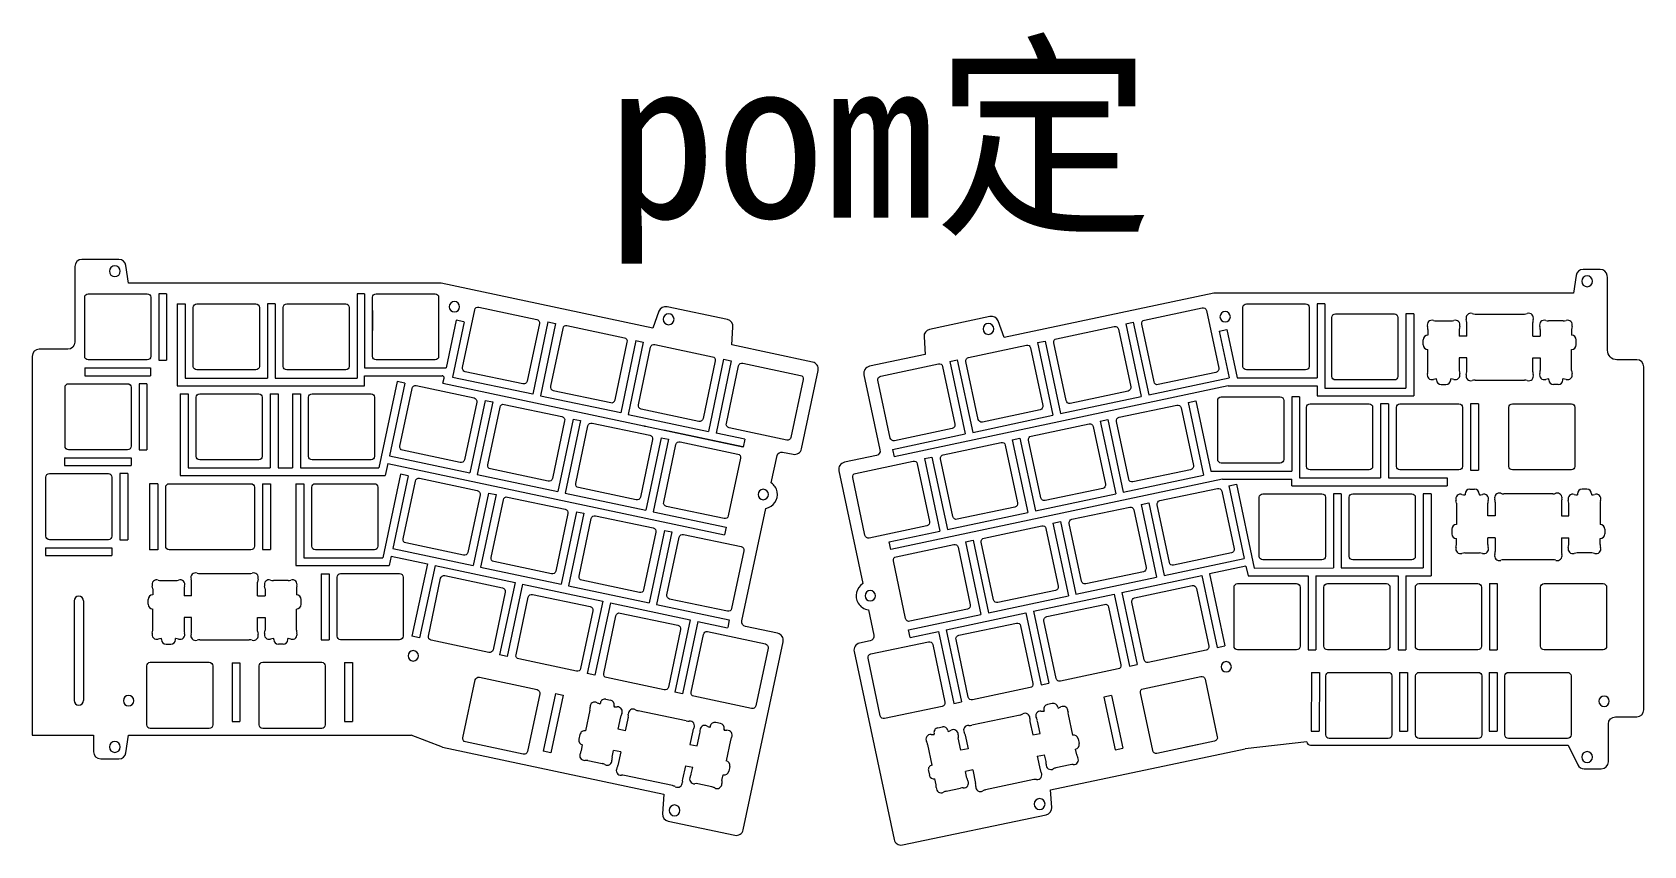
# Model space of a CAD drawing. Header units: millimetres. Extents: x 1313 to 1655, y 683 to 855.
import ezdxf

# ---------------------------------------------------------------- set-up
doc = ezdxf.new("R2010")
doc.units = ezdxf.units.MM
doc.header["$LTSCALE"] = 5
doc.header["$PDSIZE"] = -1
doc.layers.get('0').update_dxf_attribs({"lineweight": 18})
doc.styles.get("Standard").update_dxf_attribs({"font": 'SimSun.ttf'})

msp = doc.modelspace()

# ---------------------------------------------------------------- texts
at = {"insert": (1434.96, 850.18), "char_height": 34.004, "attachment_point": 1}
msp.add_mtext('pom定', dxfattribs=at)

# ---------------------------------------------------------------- blocks, each defined once
blk = doc.blocks.new('block 18')
at = {"color": 7, "lineweight": 18}
blk.add_open_spline([(144.63, 159.57), (144.23, 159.66), (143.83, 159.4), (143.74, 158.99), (143.74, 158.99), (141.14, 146.77), (141.14, 146.77), (141.06, 146.36), (141.32, 145.96), (141.72, 145.88), (141.72, 145.88), (153.95, 143.28), (153.95, 143.28), (154.35, 143.19), (154.75, 143.45), (154.84, 143.86), (154.84, 143.86), (157.44, 156.08), (157.44, 156.08), (157.52, 156.49), (157.26, 156.89), (156.86, 156.97), (156.86, 156.97), (144.63, 159.57), (144.63, 159.57)], degree=3, knots=[0, 0, 0, 0, 1, 1, 1, 2, 2, 2, 3, 3, 3, 4, 4, 4, 5, 5, 5, 6, 6, 6, 7, 7, 7, 8, 8, 8, 8], dxfattribs=at)
blk = doc.blocks.new('block 20')
at = {"color": 7, "lineweight": 18}
blk.add_open_spline([(135.79, 146.74), (135.79, 146.74), (135.79, 159.24), (135.79, 159.24), (135.79, 159.65), (135.45, 159.99), (135.04, 159.99), (135.04, 159.99), (122.54, 159.99), (122.54, 159.99), (122.13, 159.99), (121.79, 159.65), (121.79, 159.24), (121.79, 159.24), (121.79, 146.74), (121.79, 146.74), (121.79, 146.32), (122.13, 145.99), (122.54, 145.99), (122.54, 145.99), (135.04, 145.99), (135.04, 145.99), (135.45, 145.99), (135.79, 146.32), (135.79, 146.74)], degree=3, knots=[0, 0, 0, 0, 1, 1, 1, 2, 2, 2, 3, 3, 3, 4, 4, 4, 5, 5, 5, 6, 6, 6, 7, 7, 7, 8, 8, 8, 8], dxfattribs=at)
blk = doc.blocks.new('block 21')
at = {"color": 7, "lineweight": 18}
blk.add_open_spline([(139.28, 180.18), (138.88, 180.27), (138.48, 180.01), (138.39, 179.6), (138.39, 179.6), (135.79, 167.38), (135.79, 167.38), (135.71, 166.97), (135.97, 166.57), (136.37, 166.49), (136.37, 166.49), (148.6, 163.89), (148.6, 163.89), (149, 163.8), (149.4, 164.06), (149.49, 164.47), (149.49, 164.47), (152.09, 176.69), (152.09, 176.69), (152.17, 177.1), (151.91, 177.5), (151.51, 177.58), (151.51, 177.58), (139.28, 180.18), (139.28, 180.18)], degree=3, knots=[0, 0, 0, 0, 1, 1, 1, 2, 2, 2, 3, 3, 3, 4, 4, 4, 5, 5, 5, 6, 6, 6, 7, 7, 7, 8, 8, 8, 8], dxfattribs=at)
blk = doc.blocks.new('block 22')
at = {"color": 7, "lineweight": 18}
blk.add_open_spline([(170.72, 172.73), (170.81, 173.14), (170.55, 173.54), (170.14, 173.62), (170.14, 173.62), (157.92, 176.22), (157.92, 176.22), (157.51, 176.31), (157.11, 176.05), (157.03, 175.64), (157.03, 175.64), (154.43, 163.42), (154.43, 163.42), (154.34, 163.01), (154.6, 162.61), (155.01, 162.53), (155.01, 162.53), (167.23, 159.93), (167.23, 159.93), (167.64, 159.84), (168.04, 160.1), (168.12, 160.51), (168.12, 160.51), (170.72, 172.73), (170.72, 172.73)], degree=3, knots=[0, 0, 0, 0, 1, 1, 1, 2, 2, 2, 3, 3, 3, 4, 4, 4, 5, 5, 5, 6, 6, 6, 7, 7, 7, 8, 8, 8, 8], dxfattribs=at)
blk = doc.blocks.new('block 23')
at = {"color": 7, "lineweight": 18}
blk.add_open_spline([(173.06, 159.46), (172.98, 159.05), (173.23, 158.65), (173.64, 158.57), (173.64, 158.57), (185.87, 155.97), (185.87, 155.97), (186.27, 155.88), (186.67, 156.14), (186.76, 156.54), (186.76, 156.54), (189.35, 168.77), (189.35, 168.77), (189.44, 169.18), (189.18, 169.58), (188.78, 169.66), (188.78, 169.66), (176.55, 172.26), (176.55, 172.26), (176.15, 172.35), (175.75, 172.09), (175.66, 171.68), (175.66, 171.68), (173.06, 159.46), (173.06, 159.46)], degree=3, knots=[0, 0, 0, 0, 1, 1, 1, 2, 2, 2, 3, 3, 3, 4, 4, 4, 5, 5, 5, 6, 6, 6, 7, 7, 7, 8, 8, 8, 8], dxfattribs=at)
blk = doc.blocks.new('block 24')
at = {"color": 7, "lineweight": 18}
blk.add_open_spline([(195.18, 168.3), (194.78, 168.39), (194.38, 168.13), (194.29, 167.72), (194.29, 167.72), (191.7, 155.49), (191.7, 155.49), (191.61, 155.09), (191.87, 154.69), (192.27, 154.61), (192.27, 154.61), (204.5, 152.01), (204.5, 152.01), (204.91, 151.92), (205.3, 152.18), (205.39, 152.58), (205.39, 152.58), (207.99, 164.81), (207.99, 164.81), (208.07, 165.22), (207.82, 165.61), (207.41, 165.7), (207.41, 165.7), (195.18, 168.3), (195.18, 168.3)], degree=3, knots=[0, 0, 0, 0, 1, 1, 1, 2, 2, 2, 3, 3, 3, 4, 4, 4, 5, 5, 5, 6, 6, 6, 7, 7, 7, 8, 8, 8, 8], dxfattribs=at)
blk = doc.blocks.new('block 25')
at = {"color": 7, "lineweight": 18}
blk.add_open_spline([(130.44, 165.79), (130.44, 165.79), (130.44, 178.29), (130.44, 178.29), (130.44, 178.7), (130.1, 179.04), (129.69, 179.04), (129.69, 179.04), (117.19, 179.04), (117.19, 179.04), (116.78, 179.04), (116.44, 178.7), (116.44, 178.29), (116.44, 178.29), (116.44, 165.79), (116.44, 165.79), (116.44, 165.37), (116.78, 165.04), (117.19, 165.04), (117.19, 165.04), (129.69, 165.04), (129.69, 165.04), (130.1, 165.04), (130.44, 165.37), (130.44, 165.79)], degree=3, knots=[0, 0, 0, 0, 1, 1, 1, 2, 2, 2, 3, 3, 3, 4, 4, 4, 5, 5, 5, 6, 6, 6, 7, 7, 7, 8, 8, 8, 8], dxfattribs=at)
blk = doc.blocks.new('block 26')
at = {"color": 7, "lineweight": 18}
blk.add_open_spline([(74.08, 167.93), (74.08, 167.93), (74.08, 180.43), (74.08, 180.43), (74.08, 180.84), (73.74, 181.18), (73.33, 181.18), (73.33, 181.18), (60.83, 181.18), (60.83, 181.18), (60.42, 181.18), (60.08, 180.84), (60.08, 180.43), (60.08, 180.43), (60.08, 167.93), (60.08, 167.93), (60.08, 167.51), (60.42, 167.18), (60.83, 167.18), (60.83, 167.18), (73.33, 167.18), (73.33, 167.18), (73.74, 167.18), (74.08, 167.51), (74.08, 167.93)], degree=3, knots=[0, 0, 0, 0, 1, 1, 1, 2, 2, 2, 3, 3, 3, 4, 4, 4, 5, 5, 5, 6, 6, 6, 7, 7, 7, 8, 8, 8, 8], dxfattribs=at)
blk = doc.blocks.new('block 27')
at = {"color": 7, "lineweight": 18}
blk.add_open_spline([(151.39, 196.32), (151.47, 196.73), (151.21, 197.13), (150.81, 197.21), (150.81, 197.21), (138.58, 199.81), (138.58, 199.81), (138.18, 199.9), (137.78, 199.64), (137.69, 199.23), (137.69, 199.23), (135.09, 187.01), (135.09, 187.01), (135.01, 186.6), (135.27, 186.2), (135.67, 186.12), (135.67, 186.12), (147.9, 183.52), (147.9, 183.52), (148.3, 183.43), (148.7, 183.69), (148.79, 184.1), (148.79, 184.1), (151.39, 196.32), (151.39, 196.32)], degree=3, knots=[0, 0, 0, 0, 1, 1, 1, 2, 2, 2, 3, 3, 3, 4, 4, 4, 5, 5, 5, 6, 6, 6, 7, 7, 7, 8, 8, 8, 8], dxfattribs=at)
blk = doc.blocks.new('block 28')
at = {"color": 7, "lineweight": 18}
blk.add_open_spline([(166.53, 179.56), (166.94, 179.47), (167.34, 179.73), (167.42, 180.14), (167.42, 180.14), (170.02, 192.36), (170.02, 192.36), (170.11, 192.77), (169.85, 193.17), (169.44, 193.25), (169.44, 193.25), (157.22, 195.85), (157.22, 195.85), (156.81, 195.94), (156.41, 195.68), (156.33, 195.27), (156.33, 195.27), (153.73, 183.05), (153.73, 183.05), (153.64, 182.64), (153.9, 182.24), (154.31, 182.16), (154.31, 182.16), (166.53, 179.56), (166.53, 179.56)], degree=3, knots=[0, 0, 0, 0, 1, 1, 1, 2, 2, 2, 3, 3, 3, 4, 4, 4, 5, 5, 5, 6, 6, 6, 7, 7, 7, 8, 8, 8, 8], dxfattribs=at)
blk = doc.blocks.new('block 29')
at = {"color": 7, "lineweight": 18}
blk.add_open_spline([(172.36, 179.09), (172.28, 178.68), (172.53, 178.28), (172.94, 178.2), (172.94, 178.2), (185.17, 175.6), (185.17, 175.6), (185.57, 175.51), (185.97, 175.77), (186.06, 176.17), (186.06, 176.17), (188.65, 188.4), (188.65, 188.4), (188.74, 188.81), (188.48, 189.21), (188.08, 189.29), (188.08, 189.29), (175.85, 191.89), (175.85, 191.89), (175.45, 191.98), (175.05, 191.72), (174.96, 191.31), (174.96, 191.31), (172.36, 179.09), (172.36, 179.09)], degree=3, knots=[0, 0, 0, 0, 1, 1, 1, 2, 2, 2, 3, 3, 3, 4, 4, 4, 5, 5, 5, 6, 6, 6, 7, 7, 7, 8, 8, 8, 8], dxfattribs=at)
blk = doc.blocks.new('block 30')
at = {"color": 7, "lineweight": 18}
blk.add_open_spline([(194.48, 187.93), (194.08, 188.02), (193.68, 187.76), (193.59, 187.35), (193.59, 187.35), (191, 175.12), (191, 175.12), (190.91, 174.72), (191.17, 174.32), (191.57, 174.24), (191.57, 174.24), (203.8, 171.64), (203.8, 171.64), (204.21, 171.55), (204.6, 171.81), (204.69, 172.21), (204.69, 172.21), (207.29, 184.44), (207.29, 184.44), (207.37, 184.85), (207.12, 185.24), (206.71, 185.33), (206.71, 185.33), (194.48, 187.93), (194.48, 187.93)], degree=3, knots=[0, 0, 0, 0, 1, 1, 1, 2, 2, 2, 3, 3, 3, 4, 4, 4, 5, 5, 5, 6, 6, 6, 7, 7, 7, 8, 8, 8, 8], dxfattribs=at)
blk = doc.blocks.new('block 31')
at = {"color": 7, "lineweight": 18}
blk.add_open_spline([(105.93, 184.84), (105.93, 184.84), (105.93, 197.34), (105.93, 197.34), (105.93, 197.75), (105.59, 198.09), (105.18, 198.09), (105.18, 198.09), (92.68, 198.09), (92.68, 198.09), (92.27, 198.09), (91.93, 197.75), (91.93, 197.34), (91.93, 197.34), (91.93, 184.84), (91.93, 184.84), (91.93, 184.42), (92.27, 184.09), (92.68, 184.09), (92.68, 184.09), (105.18, 184.09), (105.18, 184.09), (105.59, 184.09), (105.93, 184.42), (105.93, 184.84)], degree=3, knots=[0, 0, 0, 0, 1, 1, 1, 2, 2, 2, 3, 3, 3, 4, 4, 4, 5, 5, 5, 6, 6, 6, 7, 7, 7, 8, 8, 8, 8], dxfattribs=at)
blk = doc.blocks.new('block 32')
at = {"color": 7, "lineweight": 18}
blk.add_open_spline([(129.74, 184.84), (129.74, 184.84), (129.74, 197.34), (129.74, 197.34), (129.74, 197.75), (129.4, 198.09), (128.99, 198.09), (128.99, 198.09), (116.49, 198.09), (116.49, 198.09), (116.08, 198.09), (115.74, 197.75), (115.74, 197.34), (115.74, 197.34), (115.74, 184.84), (115.74, 184.84), (115.74, 184.42), (116.08, 184.09), (116.49, 184.09), (116.49, 184.09), (128.99, 184.09), (128.99, 184.09), (129.4, 184.09), (129.74, 184.42), (129.74, 184.84)], degree=3, knots=[0, 0, 0, 0, 1, 1, 1, 2, 2, 2, 3, 3, 3, 4, 4, 4, 5, 5, 5, 6, 6, 6, 7, 7, 7, 8, 8, 8, 8], dxfattribs=at)
blk = doc.blocks.new('block 33')
at = {"color": 7, "lineweight": 18}
blk.add_open_spline([(78.15, 186.98), (78.15, 186.98), (78.15, 199.48), (78.15, 199.48), (78.15, 199.89), (77.81, 200.23), (77.4, 200.23), (77.4, 200.23), (64.9, 200.23), (64.9, 200.23), (64.49, 200.23), (64.15, 199.89), (64.15, 199.48), (64.15, 199.48), (64.15, 186.98), (64.15, 186.98), (64.15, 186.56), (64.49, 186.23), (64.9, 186.23), (64.9, 186.23), (77.4, 186.23), (77.4, 186.23), (77.81, 186.23), (78.15, 186.56), (78.15, 186.98)], degree=3, knots=[0, 0, 0, 0, 1, 1, 1, 2, 2, 2, 3, 3, 3, 4, 4, 4, 5, 5, 5, 6, 6, 6, 7, 7, 7, 8, 8, 8, 8], dxfattribs=at)
blk = doc.blocks.new('block 34')
at = {"color": 7, "lineweight": 18}
blk.add_open_spline([(151.86, 216.46), (151.46, 216.55), (151.06, 216.29), (150.97, 215.88), (150.97, 215.88), (148.37, 203.66), (148.37, 203.66), (148.29, 203.25), (148.55, 202.85), (148.95, 202.77), (148.95, 202.77), (161.18, 200.17), (161.18, 200.17), (161.58, 200.08), (161.98, 200.34), (162.07, 200.75), (162.07, 200.75), (164.67, 212.97), (164.67, 212.97), (164.75, 213.38), (164.49, 213.78), (164.09, 213.86), (164.09, 213.86), (151.86, 216.46), (151.86, 216.46)], degree=3, knots=[0, 0, 0, 0, 1, 1, 1, 2, 2, 2, 3, 3, 3, 4, 4, 4, 5, 5, 5, 6, 6, 6, 7, 7, 7, 8, 8, 8, 8], dxfattribs=at)
blk = doc.blocks.new('block 35')
at = {"color": 7, "lineweight": 18}
blk.add_open_spline([(179.81, 196.21), (179.81, 196.21), (167.59, 198.81), (167.59, 198.81), (167.18, 198.89), (166.92, 199.29), (167.01, 199.7), (167.01, 199.7), (169.61, 211.92), (169.61, 211.92), (169.69, 212.33), (170.09, 212.59), (170.5, 212.5), (170.5, 212.5), (182.72, 209.9), (182.72, 209.9), (183.13, 209.82), (183.39, 209.42), (183.3, 209.01), (183.3, 209.01), (180.7, 196.79), (180.7, 196.79), (180.62, 196.38), (180.22, 196.12), (179.81, 196.21)], degree=3, knots=[0, 0, 0, 0, 1, 1, 1, 2, 2, 2, 3, 3, 3, 4, 4, 4, 5, 5, 5, 6, 6, 6, 7, 7, 7, 8, 8, 8, 8], dxfattribs=at)
blk = doc.blocks.new('block 36')
at = {"color": 7, "lineweight": 18}
blk.add_open_spline([(189.13, 208.54), (188.73, 208.63), (188.33, 208.37), (188.24, 207.96), (188.24, 207.96), (185.64, 195.74), (185.64, 195.74), (185.56, 195.33), (185.81, 194.93), (186.22, 194.85), (186.22, 194.85), (198.45, 192.25), (198.45, 192.25), (198.85, 192.16), (199.25, 192.42), (199.34, 192.82), (199.34, 192.82), (201.93, 205.05), (201.93, 205.05), (202.02, 205.46), (201.76, 205.86), (201.36, 205.94), (201.36, 205.94), (189.13, 208.54), (189.13, 208.54)], degree=3, knots=[0, 0, 0, 0, 1, 1, 1, 2, 2, 2, 3, 3, 3, 4, 4, 4, 5, 5, 5, 6, 6, 6, 7, 7, 7, 8, 8, 8, 8], dxfattribs=at)
blk = doc.blocks.new('block 37')
at = {"color": 7, "lineweight": 18}
blk.add_open_spline([(204.28, 191.77), (204.19, 191.37), (204.45, 190.97), (204.85, 190.89), (204.85, 190.89), (217.08, 188.29), (217.08, 188.29), (217.49, 188.2), (217.88, 188.46), (217.97, 188.86), (217.97, 188.86), (220.57, 201.09), (220.57, 201.09), (220.65, 201.5), (220.4, 201.89), (219.99, 201.98), (219.99, 201.98), (207.76, 204.58), (207.76, 204.58), (207.36, 204.67), (206.96, 204.41), (206.87, 204), (206.87, 204), (204.28, 191.77), (204.28, 191.77)], degree=3, knots=[0, 0, 0, 0, 1, 1, 1, 2, 2, 2, 3, 3, 3, 4, 4, 4, 5, 5, 5, 6, 6, 6, 7, 7, 7, 8, 8, 8, 8], dxfattribs=at)
blk = doc.blocks.new('block 38')
at = {"color": 7, "lineweight": 18}
blk.add_open_spline([(105.33, 203.89), (105.33, 203.89), (105.33, 216.39), (105.33, 216.39), (105.33, 216.8), (104.99, 217.14), (104.58, 217.14), (104.58, 217.14), (92.08, 217.14), (92.08, 217.14), (91.67, 217.14), (91.33, 216.8), (91.33, 216.39), (91.33, 216.39), (91.33, 203.89), (91.33, 203.89), (91.33, 203.47), (91.67, 203.14), (92.08, 203.14), (92.08, 203.14), (104.58, 203.14), (104.58, 203.14), (104.99, 203.14), (105.33, 203.47), (105.33, 203.89)], degree=3, knots=[0, 0, 0, 0, 1, 1, 1, 2, 2, 2, 3, 3, 3, 4, 4, 4, 5, 5, 5, 6, 6, 6, 7, 7, 7, 8, 8, 8, 8], dxfattribs=at)
blk = doc.blocks.new('block 39')
at = {"color": 7, "lineweight": 18}
blk.add_open_spline([(124.38, 203.89), (124.38, 203.89), (124.38, 216.39), (124.38, 216.39), (124.38, 216.8), (124.04, 217.14), (123.63, 217.14), (123.63, 217.14), (111.13, 217.14), (111.13, 217.14), (110.72, 217.14), (110.38, 216.8), (110.38, 216.39), (110.38, 216.39), (110.38, 203.89), (110.38, 203.89), (110.38, 203.47), (110.72, 203.14), (111.13, 203.14), (111.13, 203.14), (123.63, 203.14), (123.63, 203.14), (124.04, 203.14), (124.38, 203.47), (124.38, 203.89)], degree=3, knots=[0, 0, 0, 0, 1, 1, 1, 2, 2, 2, 3, 3, 3, 4, 4, 4, 5, 5, 5, 6, 6, 6, 7, 7, 7, 8, 8, 8, 8], dxfattribs=at)
blk = doc.blocks.new('block 40')
at = {"color": 7, "lineweight": 18}
blk.add_open_spline([(82.31, 206.03), (82.31, 206.03), (82.31, 218.53), (82.31, 218.53), (82.31, 218.94), (81.97, 219.28), (81.56, 219.28), (81.56, 219.28), (69.06, 219.28), (69.06, 219.28), (68.65, 219.28), (68.31, 218.94), (68.31, 218.53), (68.31, 218.53), (68.31, 206.03), (68.31, 206.03), (68.31, 205.61), (68.65, 205.28), (69.06, 205.28), (69.06, 205.28), (81.56, 205.28), (81.56, 205.28), (81.97, 205.28), (82.31, 205.61), (82.31, 206.03)], degree=3, knots=[0, 0, 0, 0, 1, 1, 1, 2, 2, 2, 3, 3, 3, 4, 4, 4, 5, 5, 5, 6, 6, 6, 7, 7, 7, 8, 8, 8, 8], dxfattribs=at)
blk = doc.blocks.new('block 69')
at = {"color": 7, "lineweight": 18}
blk.add_open_spline([(136.85, 142.57), (136.85, 143.18), (137.34, 143.67), (137.95, 143.67), (138.55, 143.67), (139.05, 143.18), (139.05, 142.57), (139.05, 141.96), (138.55, 141.47), (137.95, 141.47), (137.34, 141.47), (136.85, 141.96), (136.85, 142.57)], degree=3, knots=[0, 0, 0, 0, 1, 1, 1, 2, 2, 2, 3, 3, 3, 4, 4, 4, 4], dxfattribs=at)
blk = doc.blocks.new('block 72')
at = {"color": 7, "lineweight": 18}
blk.add_open_spline([(103.53, 179.04), (103.53, 179.04), (86.23, 179.04), (86.23, 179.04), (85.82, 179.04), (85.48, 178.7), (85.48, 178.29), (85.48, 178.29), (85.48, 165.79), (85.48, 165.79), (85.48, 165.37), (85.82, 165.04), (86.23, 165.04), (86.23, 165.04), (103.53, 165.04), (103.53, 165.04), (103.94, 165.04), (104.28, 165.37), (104.28, 165.79), (104.28, 165.79), (104.28, 178.29), (104.28, 178.29), (104.28, 178.7), (103.94, 179.04), (103.53, 179.04)], degree=3, knots=[0, 0, 0, 0, 1, 1, 1, 2, 2, 2, 3, 3, 3, 4, 4, 4, 5, 5, 5, 6, 6, 6, 7, 7, 7, 8, 8, 8, 8], dxfattribs=at)
blk = doc.blocks.new('block 73')
at = {"color": 7, "lineweight": 18}
blk.add_open_spline([(76.51, 133.07), (76.51, 133.68), (77, 134.17), (77.61, 134.17), (78.22, 134.17), (78.71, 133.68), (78.71, 133.07), (78.71, 132.46), (78.22, 131.97), (77.61, 131.97), (77, 131.97), (76.51, 132.46), (76.51, 133.07)], degree=3, knots=[0, 0, 0, 0, 1, 1, 1, 2, 2, 2, 3, 3, 3, 4, 4, 4, 4], dxfattribs=at)
blk = doc.blocks.new('block 78')
at = {"color": 7, "lineweight": 18}
blk.add_open_spline([(95.46, 127.95), (95.46, 127.95), (95.46, 140.45), (95.46, 140.45), (95.46, 140.86), (95.12, 141.2), (94.71, 141.2), (94.71, 141.2), (82.21, 141.2), (82.21, 141.2), (81.79, 141.2), (81.46, 140.86), (81.46, 140.45), (81.46, 140.45), (81.46, 127.95), (81.46, 127.95), (81.46, 127.53), (81.79, 127.2), (82.21, 127.2), (82.21, 127.2), (94.71, 127.2), (94.71, 127.2), (95.12, 127.2), (95.46, 127.53), (95.46, 127.95)], degree=3, knots=[0, 0, 0, 0, 1, 1, 1, 2, 2, 2, 3, 3, 3, 4, 4, 4, 5, 5, 5, 6, 6, 6, 7, 7, 7, 8, 8, 8, 8], dxfattribs=at)
blk = doc.blocks.new('block 79')
at = {"color": 7, "lineweight": 18}
blk.add_open_spline([(119.28, 127.95), (119.28, 127.95), (119.28, 140.45), (119.28, 140.45), (119.28, 140.86), (118.95, 141.2), (118.53, 141.2), (118.53, 141.2), (106.03, 141.2), (106.03, 141.2), (105.62, 141.2), (105.28, 140.86), (105.28, 140.45), (105.28, 140.45), (105.28, 127.95), (105.28, 127.95), (105.28, 127.53), (105.62, 127.2), (106.03, 127.2), (106.03, 127.2), (118.53, 127.2), (118.53, 127.2), (118.95, 127.2), (119.28, 127.53), (119.28, 127.95)], degree=3, knots=[0, 0, 0, 0, 1, 1, 1, 2, 2, 2, 3, 3, 3, 4, 4, 4, 5, 5, 5, 6, 6, 6, 7, 7, 7, 8, 8, 8, 8], dxfattribs=at)
blk = doc.blocks.new('block 80')
at = {"color": 7, "lineweight": 18}
blk.add_open_spline([(163.2, 155.59), (162.79, 155.68), (162.39, 155.42), (162.31, 155.01), (162.31, 155.01), (159.71, 142.79), (159.71, 142.79), (159.62, 142.38), (159.88, 141.98), (160.29, 141.9), (160.29, 141.9), (172.51, 139.3), (172.51, 139.3), (172.92, 139.21), (173.32, 139.47), (173.4, 139.88), (173.4, 139.88), (176, 152.1), (176, 152.1), (176.09, 152.51), (175.83, 152.91), (175.43, 152.99), (175.43, 152.99), (163.2, 155.59), (163.2, 155.59)], degree=3, knots=[0, 0, 0, 0, 1, 1, 1, 2, 2, 2, 3, 3, 3, 4, 4, 4, 5, 5, 5, 6, 6, 6, 7, 7, 7, 8, 8, 8, 8], dxfattribs=at)
blk = doc.blocks.new('block 81')
at = {"color": 7, "lineweight": 18}
blk.add_open_spline([(181.78, 151.64), (181.38, 151.73), (180.98, 151.47), (180.89, 151.06), (180.89, 151.06), (178.29, 138.84), (178.29, 138.84), (178.21, 138.43), (178.47, 138.03), (178.87, 137.95), (178.87, 137.95), (191.1, 135.35), (191.1, 135.35), (191.5, 135.26), (191.9, 135.52), (191.99, 135.93), (191.99, 135.93), (194.59, 148.15), (194.59, 148.15), (194.67, 148.56), (194.42, 148.96), (194.01, 149.04), (194.01, 149.04), (181.78, 151.64), (181.78, 151.64)], degree=3, knots=[0, 0, 0, 0, 1, 1, 1, 2, 2, 2, 3, 3, 3, 4, 4, 4, 5, 5, 5, 6, 6, 6, 7, 7, 7, 8, 8, 8, 8], dxfattribs=at)
blk = doc.blocks.new('block 82')
at = {"color": 7, "lineweight": 18}
blk.add_open_spline([(200.32, 147.7), (199.91, 147.79), (199.52, 147.53), (199.43, 147.12), (199.43, 147.12), (196.83, 134.9), (196.83, 134.9), (196.74, 134.49), (197, 134.09), (197.41, 134.01), (197.41, 134.01), (209.64, 131.41), (209.64, 131.41), (210.04, 131.32), (210.44, 131.58), (210.52, 131.99), (210.52, 131.99), (213.12, 144.21), (213.12, 144.21), (213.21, 144.62), (212.95, 145.02), (212.55, 145.1), (212.55, 145.1), (200.32, 147.7), (200.32, 147.7)], degree=3, knots=[0, 0, 0, 0, 1, 1, 1, 2, 2, 2, 3, 3, 3, 4, 4, 4, 5, 5, 5, 6, 6, 6, 7, 7, 7, 8, 8, 8, 8], dxfattribs=at)
blk = doc.blocks.new('block 83')
at = {"color": 7, "lineweight": 18}
blk.add_open_spline([(151.94, 138.02), (151.53, 138.11), (151.14, 137.85), (151.05, 137.45), (151.05, 137.45), (148.45, 125.22), (148.45, 125.22), (148.37, 124.81), (148.62, 124.41), (149.03, 124.33), (149.03, 124.33), (161.26, 121.73), (161.26, 121.73), (161.66, 121.64), (162.06, 121.9), (162.15, 122.31), (162.15, 122.31), (164.74, 134.53), (164.74, 134.53), (164.83, 134.94), (164.57, 135.34), (164.17, 135.42), (164.17, 135.42), (151.94, 138.02), (151.94, 138.02)], degree=3, knots=[0, 0, 0, 0, 1, 1, 1, 2, 2, 2, 3, 3, 3, 4, 4, 4, 5, 5, 5, 6, 6, 6, 7, 7, 7, 8, 8, 8, 8], dxfattribs=at)
blk = doc.blocks.new('block 89')
at = {"color": 7, "lineweight": 18}
blk.add_open_spline([(143.32, 206.03), (143.32, 206.03), (143.32, 218.53), (143.32, 218.53), (143.32, 218.94), (142.98, 219.28), (142.57, 219.28), (142.57, 219.28), (130.07, 219.28), (130.07, 219.28), (129.66, 219.28), (129.32, 218.94), (129.32, 218.53), (129.32, 218.53), (129.32, 206.03), (129.32, 206.03), (129.32, 205.61), (129.66, 205.28), (130.07, 205.28), (130.07, 205.28), (142.57, 205.28), (142.57, 205.28), (142.98, 205.28), (143.32, 205.61), (143.32, 206.03)], degree=3, knots=[0, 0, 0, 0, 1, 1, 1, 2, 2, 2, 3, 3, 3, 4, 4, 4, 5, 5, 5, 6, 6, 6, 7, 7, 7, 8, 8, 8, 8], dxfattribs=at)
blk = doc.blocks.new('block 76')
at = {"color": 7, "lineweight": 18}
blk.add_open_spline([(145.55, 216.54), (145.55, 217.14), (146.04, 217.64), (146.65, 217.64), (147.26, 217.64), (147.75, 217.14), (147.75, 216.54), (147.75, 215.93), (147.26, 215.44), (146.65, 215.44), (146.04, 215.44), (145.55, 215.93), (145.55, 216.54)], degree=3, knots=[0, 0, 0, 0, 1, 1, 1, 2, 2, 2, 3, 3, 3, 4, 4, 4, 4], dxfattribs=at)
blk = doc.blocks.new('block 10')
at = {"color": 7, "lineweight": 18}
blk.add_open_spline([(73.55, 123.26), (73.55, 123.89), (74.07, 124.41), (74.7, 124.41), (75.34, 124.41), (75.85, 123.89), (75.85, 123.26), (75.85, 122.62), (75.34, 122.11), (74.7, 122.11), (74.07, 122.11), (73.55, 122.62), (73.55, 123.26)], degree=3, knots=[0, 0, 0, 0, 1, 1, 1, 2, 2, 2, 3, 3, 3, 4, 4, 4, 4], dxfattribs=at)
blk = doc.blocks.new('block 12')
at = {"color": 7, "lineweight": 18}
blk.add_open_spline([(73.55, 224.06), (73.55, 224.69), (74.07, 225.21), (74.7, 225.21), (75.34, 225.21), (75.85, 224.69), (75.85, 224.06), (75.85, 223.42), (75.34, 222.91), (74.7, 222.91), (74.07, 222.91), (73.55, 223.42), (73.55, 224.06)], degree=3, knots=[0, 0, 0, 0, 1, 1, 1, 2, 2, 2, 3, 3, 3, 4, 4, 4, 4], dxfattribs=at)
blk = doc.blocks.new('block 13')
at = {"color": 7, "lineweight": 18}
blk.add_open_spline([(190.89, 213.88), (190.89, 214.52), (191.4, 215.03), (192.04, 215.03), (192.67, 215.03), (193.19, 214.52), (193.19, 213.88), (193.19, 213.25), (192.67, 212.73), (192.04, 212.73), (191.4, 212.73), (190.89, 213.25), (190.89, 213.88)], degree=3, knots=[0, 0, 0, 0, 1, 1, 1, 2, 2, 2, 3, 3, 3, 4, 4, 4, 4], dxfattribs=at)
blk = doc.blocks.new('block 77')
at = {"color": 7, "lineweight": 18}
blk.add_open_spline([(211, 176.75), (211, 177.36), (211.49, 177.85), (212.1, 177.85), (212.71, 177.85), (213.2, 177.36), (213.2, 176.75), (213.2, 176.14), (212.71, 175.65), (212.1, 175.65), (211.49, 175.65), (211, 176.14), (211, 176.75)], degree=3, knots=[0, 0, 0, 0, 1, 1, 1, 2, 2, 2, 3, 3, 3, 4, 4, 4, 4], dxfattribs=at)
blk = doc.blocks.new('block 11')
at = {"color": 7, "lineweight": 18}
blk.add_open_spline([(192.15, 109.83), (192.15, 110.47), (192.67, 110.98), (193.3, 110.98), (193.94, 110.98), (194.45, 110.47), (194.45, 109.83), (194.45, 109.2), (193.94, 108.68), (193.3, 108.68), (192.67, 108.68), (192.15, 109.2), (192.15, 109.83)], degree=3, knots=[0, 0, 0, 0, 1, 1, 1, 2, 2, 2, 3, 3, 3, 4, 4, 4, 4], dxfattribs=at)
blk = doc.blocks.new('block 41')
at = {"color": 7, "lineweight": 18}
blk.add_open_spline([(386.84, 146.74), (386.84, 146.74), (386.84, 159.24), (386.84, 159.24), (386.84, 159.65), (386.51, 159.99), (386.09, 159.99), (386.09, 159.99), (373.59, 159.99), (373.59, 159.99), (373.18, 159.99), (372.84, 159.65), (372.84, 159.24), (372.84, 159.24), (372.84, 146.74), (372.84, 146.74), (372.84, 146.32), (373.18, 145.99), (373.59, 145.99), (373.59, 145.99), (386.09, 145.99), (386.09, 145.99), (386.51, 145.99), (386.84, 146.32), (386.84, 146.74)], degree=3, knots=[0, 0, 0, 0, 1, 1, 1, 2, 2, 2, 3, 3, 3, 4, 4, 4, 5, 5, 5, 6, 6, 6, 7, 7, 7, 8, 8, 8, 8], dxfattribs=at)
blk = doc.blocks.new('block 42')
at = {"color": 7, "lineweight": 18}
blk.add_open_spline([(380.12, 184.84), (380.12, 184.84), (380.12, 197.34), (380.12, 197.34), (380.12, 197.75), (379.78, 198.09), (379.37, 198.09), (379.37, 198.09), (366.87, 198.09), (366.87, 198.09), (366.46, 198.09), (366.12, 197.75), (366.12, 197.34), (366.12, 197.34), (366.12, 184.84), (366.12, 184.84), (366.12, 184.42), (366.46, 184.09), (366.87, 184.09), (366.87, 184.09), (379.37, 184.09), (379.37, 184.09), (379.78, 184.09), (380.12, 184.42), (380.12, 184.84)], degree=3, knots=[0, 0, 0, 0, 1, 1, 1, 2, 2, 2, 3, 3, 3, 4, 4, 4, 5, 5, 5, 6, 6, 6, 7, 7, 7, 8, 8, 8, 8], dxfattribs=at)
blk = doc.blocks.new('block 44')
at = {"color": 7, "lineweight": 18}
blk.add_open_spline([(360.3, 146.74), (360.3, 146.74), (360.3, 159.24), (360.3, 159.24), (360.3, 159.65), (359.97, 159.99), (359.55, 159.99), (359.55, 159.99), (347.05, 159.99), (347.05, 159.99), (346.64, 159.99), (346.3, 159.65), (346.3, 159.24), (346.3, 159.24), (346.3, 146.74), (346.3, 146.74), (346.3, 146.32), (346.64, 145.99), (347.05, 145.99), (347.05, 145.99), (359.55, 145.99), (359.55, 145.99), (359.97, 145.99), (360.3, 146.32), (360.3, 146.74)], degree=3, knots=[0, 0, 0, 0, 1, 1, 1, 2, 2, 2, 3, 3, 3, 4, 4, 4, 5, 5, 5, 6, 6, 6, 7, 7, 7, 8, 8, 8, 8], dxfattribs=at)
blk = doc.blocks.new('block 45')
at = {"color": 7, "lineweight": 18}
blk.add_open_spline([(356.3, 184.84), (356.3, 184.84), (356.3, 197.34), (356.3, 197.34), (356.3, 197.75), (355.96, 198.09), (355.55, 198.09), (355.55, 198.09), (343.05, 198.09), (343.05, 198.09), (342.64, 198.09), (342.3, 197.75), (342.3, 197.34), (342.3, 197.34), (342.3, 184.84), (342.3, 184.84), (342.3, 184.42), (342.64, 184.09), (343.05, 184.09), (343.05, 184.09), (355.55, 184.09), (355.55, 184.09), (355.96, 184.09), (356.3, 184.42), (356.3, 184.84)], degree=3, knots=[0, 0, 0, 0, 1, 1, 1, 2, 2, 2, 3, 3, 3, 4, 4, 4, 5, 5, 5, 6, 6, 6, 7, 7, 7, 8, 8, 8, 8], dxfattribs=at)
blk = doc.blocks.new('block 46')
at = {"color": 7, "lineweight": 18}
blk.add_open_spline([(346.29, 165.79), (346.29, 165.79), (346.29, 178.29), (346.29, 178.29), (346.29, 178.7), (345.95, 179.04), (345.54, 179.04), (345.54, 179.04), (333.04, 179.04), (333.04, 179.04), (332.63, 179.04), (332.29, 178.7), (332.29, 178.29), (332.29, 178.29), (332.29, 165.79), (332.29, 165.79), (332.29, 165.37), (332.63, 165.04), (333.04, 165.04), (333.04, 165.04), (345.54, 165.04), (345.54, 165.04), (345.95, 165.04), (346.29, 165.37), (346.29, 165.79)], degree=3, knots=[0, 0, 0, 0, 1, 1, 1, 2, 2, 2, 3, 3, 3, 4, 4, 4, 5, 5, 5, 6, 6, 6, 7, 7, 7, 8, 8, 8, 8], dxfattribs=at)
blk = doc.blocks.new('block 47')
at = {"color": 7, "lineweight": 18}
blk.add_open_spline([(342.61, 203.89), (342.61, 203.89), (342.61, 216.39), (342.61, 216.39), (342.61, 216.8), (342.27, 217.14), (341.86, 217.14), (341.86, 217.14), (329.36, 217.14), (329.36, 217.14), (328.95, 217.14), (328.61, 216.8), (328.61, 216.39), (328.61, 216.39), (328.61, 203.89), (328.61, 203.89), (328.61, 203.47), (328.95, 203.14), (329.36, 203.14), (329.36, 203.14), (341.86, 203.14), (341.86, 203.14), (342.27, 203.14), (342.61, 203.47), (342.61, 203.89)], degree=3, knots=[0, 0, 0, 0, 1, 1, 1, 2, 2, 2, 3, 3, 3, 4, 4, 4, 5, 5, 5, 6, 6, 6, 7, 7, 7, 8, 8, 8, 8], dxfattribs=at)
blk = doc.blocks.new('block 48')
at = {"color": 7, "lineweight": 18}
blk.add_open_spline([(340.93, 146.74), (340.93, 146.74), (340.93, 159.24), (340.93, 159.24), (340.93, 159.65), (340.59, 159.99), (340.18, 159.99), (340.18, 159.99), (327.68, 159.99), (327.68, 159.99), (327.27, 159.99), (326.93, 159.65), (326.93, 159.24), (326.93, 159.24), (326.93, 146.74), (326.93, 146.74), (326.93, 146.32), (327.27, 145.99), (327.68, 145.99), (327.68, 145.99), (340.18, 145.99), (340.18, 145.99), (340.59, 145.99), (340.93, 146.32), (340.93, 146.74)], degree=3, knots=[0, 0, 0, 0, 1, 1, 1, 2, 2, 2, 3, 3, 3, 4, 4, 4, 5, 5, 5, 6, 6, 6, 7, 7, 7, 8, 8, 8, 8], dxfattribs=at)
blk = doc.blocks.new('block 49')
at = {"color": 7, "lineweight": 18}
blk.add_open_spline([(337.25, 184.84), (337.25, 184.84), (337.25, 197.34), (337.25, 197.34), (337.25, 197.75), (336.91, 198.09), (336.5, 198.09), (336.5, 198.09), (324, 198.09), (324, 198.09), (323.59, 198.09), (323.25, 197.75), (323.25, 197.34), (323.25, 197.34), (323.25, 184.84), (323.25, 184.84), (323.25, 184.42), (323.59, 184.09), (324, 184.09), (324, 184.09), (336.5, 184.09), (336.5, 184.09), (336.91, 184.09), (337.25, 184.42), (337.25, 184.84)], degree=3, knots=[0, 0, 0, 0, 1, 1, 1, 2, 2, 2, 3, 3, 3, 4, 4, 4, 5, 5, 5, 6, 6, 6, 7, 7, 7, 8, 8, 8, 8], dxfattribs=at)
blk = doc.blocks.new('block 50')
at = {"color": 7, "lineweight": 18}
blk.add_open_spline([(327.24, 165.79), (327.24, 165.79), (327.24, 178.29), (327.24, 178.29), (327.24, 178.7), (326.9, 179.04), (326.49, 179.04), (326.49, 179.04), (313.99, 179.04), (313.99, 179.04), (313.58, 179.04), (313.24, 178.7), (313.24, 178.29), (313.24, 178.29), (313.24, 165.79), (313.24, 165.79), (313.24, 165.37), (313.58, 165.04), (313.99, 165.04), (313.99, 165.04), (326.49, 165.04), (326.49, 165.04), (326.9, 165.04), (327.24, 165.37), (327.24, 165.79)], degree=3, knots=[0, 0, 0, 0, 1, 1, 1, 2, 2, 2, 3, 3, 3, 4, 4, 4, 5, 5, 5, 6, 6, 6, 7, 7, 7, 8, 8, 8, 8], dxfattribs=at)
blk = doc.blocks.new('block 51')
at = {"color": 7, "lineweight": 18}
blk.add_open_spline([(321.88, 146.74), (321.88, 146.74), (321.88, 159.24), (321.88, 159.24), (321.88, 159.65), (321.54, 159.99), (321.13, 159.99), (321.13, 159.99), (308.63, 159.99), (308.63, 159.99), (308.22, 159.99), (307.88, 159.65), (307.88, 159.24), (307.88, 159.24), (307.88, 146.74), (307.88, 146.74), (307.88, 146.32), (308.22, 145.99), (308.63, 145.99), (308.63, 145.99), (321.13, 145.99), (321.13, 145.99), (321.54, 145.99), (321.88, 146.32), (321.88, 146.74)], degree=3, knots=[0, 0, 0, 0, 1, 1, 1, 2, 2, 2, 3, 3, 3, 4, 4, 4, 5, 5, 5, 6, 6, 6, 7, 7, 7, 8, 8, 8, 8], dxfattribs=at)
blk = doc.blocks.new('block 52')
at = {"color": 7, "lineweight": 18}
blk.add_open_spline([(288.91, 215.84), (288.51, 215.76), (288.25, 215.36), (288.33, 214.95), (288.33, 214.95), (290.93, 202.73), (290.93, 202.73), (291.02, 202.32), (291.42, 202.06), (291.82, 202.15), (291.82, 202.15), (304.05, 204.75), (304.05, 204.75), (304.45, 204.83), (304.71, 205.23), (304.63, 205.64), (304.63, 205.64), (302.03, 217.86), (302.03, 217.86), (301.94, 218.27), (301.54, 218.53), (301.14, 218.44), (301.14, 218.44), (288.91, 215.84), (288.91, 215.84)], degree=3, knots=[0, 0, 0, 0, 1, 1, 1, 2, 2, 2, 3, 3, 3, 4, 4, 4, 5, 5, 5, 6, 6, 6, 7, 7, 7, 8, 8, 8, 8], dxfattribs=at)
blk = doc.blocks.new('block 53')
at = {"color": 7, "lineweight": 18}
blk.add_open_spline([(292.17, 177.58), (291.77, 177.5), (291.51, 177.1), (291.59, 176.69), (291.59, 176.69), (294.19, 164.47), (294.19, 164.47), (294.28, 164.06), (294.68, 163.8), (295.08, 163.89), (295.08, 163.89), (307.31, 166.49), (307.31, 166.49), (307.71, 166.57), (307.97, 166.97), (307.89, 167.38), (307.89, 167.38), (305.29, 179.6), (305.29, 179.6), (305.2, 180.01), (304.8, 180.27), (304.4, 180.18), (304.4, 180.18), (292.17, 177.58), (292.17, 177.58)], degree=3, knots=[0, 0, 0, 0, 1, 1, 1, 2, 2, 2, 3, 3, 3, 4, 4, 4, 5, 5, 5, 6, 6, 6, 7, 7, 7, 8, 8, 8, 8], dxfattribs=at)
blk = doc.blocks.new('block 54')
at = {"color": 7, "lineweight": 18}
blk.add_open_spline([(283.55, 195.23), (283.15, 195.15), (282.89, 194.75), (282.97, 194.34), (282.97, 194.34), (285.57, 182.12), (285.57, 182.12), (285.66, 181.71), (286.06, 181.45), (286.46, 181.54), (286.46, 181.54), (298.69, 184.14), (298.69, 184.14), (299.09, 184.22), (299.35, 184.62), (299.27, 185.03), (299.27, 185.03), (296.67, 197.25), (296.67, 197.25), (296.58, 197.66), (296.18, 197.92), (295.78, 197.83), (295.78, 197.83), (283.55, 195.23), (283.55, 195.23)], degree=3, knots=[0, 0, 0, 0, 1, 1, 1, 2, 2, 2, 3, 3, 3, 4, 4, 4, 5, 5, 5, 6, 6, 6, 7, 7, 7, 8, 8, 8, 8], dxfattribs=at)
blk = doc.blocks.new('block 55')
at = {"color": 7, "lineweight": 18}
blk.add_open_spline([(288.83, 143.86), (288.92, 143.45), (289.32, 143.19), (289.72, 143.28), (289.72, 143.28), (301.95, 145.88), (301.95, 145.88), (302.35, 145.96), (302.61, 146.36), (302.53, 146.77), (302.53, 146.77), (299.93, 158.99), (299.93, 158.99), (299.84, 159.4), (299.44, 159.66), (299.04, 159.57), (299.04, 159.57), (286.81, 156.97), (286.81, 156.97), (286.41, 156.89), (286.15, 156.49), (286.23, 156.08), (286.23, 156.08), (288.83, 143.86), (288.83, 143.86)], degree=3, knots=[0, 0, 0, 0, 1, 1, 1, 2, 2, 2, 3, 3, 3, 4, 4, 4, 5, 5, 5, 6, 6, 6, 7, 7, 7, 8, 8, 8, 8], dxfattribs=at)
blk = doc.blocks.new('block 56')
at = {"color": 7, "lineweight": 18}
blk.add_open_spline([(303.76, 126.63), (304.17, 126.72), (304.43, 127.12), (304.34, 127.52), (304.34, 127.52), (301.74, 139.75), (301.74, 139.75), (301.66, 140.16), (301.26, 140.41), (300.85, 140.33), (300.85, 140.33), (288.63, 137.73), (288.63, 137.73), (288.22, 137.64), (287.96, 137.24), (288.05, 136.84), (288.05, 136.84), (290.65, 124.61), (290.65, 124.61), (290.73, 124.21), (291.13, 123.95), (291.54, 124.03), (291.54, 124.03), (303.76, 126.63), (303.76, 126.63)], degree=3, knots=[0, 0, 0, 0, 1, 1, 1, 2, 2, 2, 3, 3, 3, 4, 4, 4, 5, 5, 5, 6, 6, 6, 7, 7, 7, 8, 8, 8, 8], dxfattribs=at)
blk = doc.blocks.new('block 57')
at = {"color": 7, "lineweight": 18}
blk.add_open_spline([(270.28, 211.88), (269.87, 211.8), (269.61, 211.4), (269.7, 210.99), (269.7, 210.99), (272.3, 198.77), (272.3, 198.77), (272.39, 198.36), (272.78, 198.1), (273.19, 198.19), (273.19, 198.19), (285.42, 200.79), (285.42, 200.79), (285.82, 200.87), (286.08, 201.27), (285.99, 201.68), (285.99, 201.68), (283.39, 213.9), (283.39, 213.9), (283.31, 214.31), (282.91, 214.57), (282.51, 214.48), (282.51, 214.48), (270.28, 211.88), (270.28, 211.88)], degree=3, knots=[0, 0, 0, 0, 1, 1, 1, 2, 2, 2, 3, 3, 3, 4, 4, 4, 5, 5, 5, 6, 6, 6, 7, 7, 7, 8, 8, 8, 8], dxfattribs=at)
blk = doc.blocks.new('block 58')
at = {"color": 7, "lineweight": 18}
blk.add_open_spline([(273.54, 173.62), (273.13, 173.54), (272.87, 173.14), (272.96, 172.73), (272.96, 172.73), (275.56, 160.51), (275.56, 160.51), (275.65, 160.1), (276.04, 159.84), (276.45, 159.93), (276.45, 159.93), (288.68, 162.53), (288.68, 162.53), (289.08, 162.61), (289.34, 163.01), (289.25, 163.42), (289.25, 163.42), (286.65, 175.64), (286.65, 175.64), (286.57, 176.05), (286.17, 176.31), (285.77, 176.22), (285.77, 176.22), (273.54, 173.62), (273.54, 173.62)], degree=3, knots=[0, 0, 0, 0, 1, 1, 1, 2, 2, 2, 3, 3, 3, 4, 4, 4, 5, 5, 5, 6, 6, 6, 7, 7, 7, 8, 8, 8, 8], dxfattribs=at)
blk = doc.blocks.new('block 59')
at = {"color": 7, "lineweight": 18}
blk.add_open_spline([(264.92, 191.27), (264.51, 191.19), (264.25, 190.79), (264.34, 190.38), (264.34, 190.38), (266.94, 178.16), (266.94, 178.16), (267.03, 177.75), (267.42, 177.49), (267.83, 177.58), (267.83, 177.58), (280.06, 180.18), (280.06, 180.18), (280.46, 180.26), (280.72, 180.66), (280.63, 181.07), (280.63, 181.07), (278.03, 193.29), (278.03, 193.29), (277.95, 193.7), (277.55, 193.96), (277.15, 193.87), (277.15, 193.87), (264.92, 191.27), (264.92, 191.27)], degree=3, knots=[0, 0, 0, 0, 1, 1, 1, 2, 2, 2, 3, 3, 3, 4, 4, 4, 5, 5, 5, 6, 6, 6, 7, 7, 7, 8, 8, 8, 8], dxfattribs=at)
blk = doc.blocks.new('block 60')
at = {"color": 7, "lineweight": 18}
blk.add_open_spline([(281.29, 155.03), (281.21, 155.44), (280.81, 155.7), (280.41, 155.61), (280.41, 155.61), (268.18, 153.01), (268.18, 153.01), (267.77, 152.93), (267.51, 152.53), (267.6, 152.12), (267.6, 152.12), (270.2, 139.9), (270.2, 139.9), (270.29, 139.49), (270.68, 139.23), (271.09, 139.32), (271.09, 139.32), (283.32, 141.92), (283.32, 141.92), (283.72, 142), (283.98, 142.4), (283.89, 142.81), (283.89, 142.81), (281.29, 155.03), (281.29, 155.03)], degree=3, knots=[0, 0, 0, 0, 1, 1, 1, 2, 2, 2, 3, 3, 3, 4, 4, 4, 5, 5, 5, 6, 6, 6, 7, 7, 7, 8, 8, 8, 8], dxfattribs=at)
blk = doc.blocks.new('block 61')
at = {"color": 7, "lineweight": 18}
blk.add_open_spline([(266.78, 196.83), (267.19, 196.91), (267.45, 197.31), (267.36, 197.72), (267.36, 197.72), (264.76, 209.94), (264.76, 209.94), (264.67, 210.35), (264.28, 210.61), (263.87, 210.52), (263.87, 210.52), (251.64, 207.92), (251.64, 207.92), (251.24, 207.84), (250.98, 207.44), (251.07, 207.03), (251.07, 207.03), (253.67, 194.8), (253.67, 194.8), (253.75, 194.4), (254.15, 194.14), (254.56, 194.23), (254.56, 194.23), (266.78, 196.83), (266.78, 196.83)], degree=3, knots=[0, 0, 0, 0, 1, 1, 1, 2, 2, 2, 3, 3, 3, 4, 4, 4, 5, 5, 5, 6, 6, 6, 7, 7, 7, 8, 8, 8, 8], dxfattribs=at)
blk = doc.blocks.new('block 62')
at = {"color": 7, "lineweight": 18}
blk.add_open_spline([(270.04, 158.57), (270.45, 158.65), (270.71, 159.05), (270.62, 159.46), (270.62, 159.46), (268.02, 171.68), (268.02, 171.68), (267.93, 172.09), (267.54, 172.35), (267.13, 172.26), (267.13, 172.26), (254.9, 169.66), (254.9, 169.66), (254.5, 169.58), (254.24, 169.18), (254.33, 168.77), (254.33, 168.77), (256.93, 156.54), (256.93, 156.54), (257.01, 156.14), (257.41, 155.88), (257.82, 155.97), (257.82, 155.97), (270.04, 158.57), (270.04, 158.57)], degree=3, knots=[0, 0, 0, 0, 1, 1, 1, 2, 2, 2, 3, 3, 3, 4, 4, 4, 5, 5, 5, 6, 6, 6, 7, 7, 7, 8, 8, 8, 8], dxfattribs=at)
blk = doc.blocks.new('block 63')
at = {"color": 7, "lineweight": 18}
blk.add_open_spline([(246.28, 187.31), (245.88, 187.23), (245.62, 186.83), (245.71, 186.42), (245.71, 186.42), (248.31, 174.19), (248.31, 174.19), (248.39, 173.79), (248.79, 173.53), (249.2, 173.62), (249.2, 173.62), (261.42, 176.22), (261.42, 176.22), (261.83, 176.3), (262.09, 176.7), (262, 177.11), (262, 177.11), (259.4, 189.33), (259.4, 189.33), (259.31, 189.74), (258.92, 190), (258.51, 189.91), (258.51, 189.91), (246.28, 187.31), (246.28, 187.31)], degree=3, knots=[0, 0, 0, 0, 1, 1, 1, 2, 2, 2, 3, 3, 3, 4, 4, 4, 5, 5, 5, 6, 6, 6, 7, 7, 7, 8, 8, 8, 8], dxfattribs=at)
blk = doc.blocks.new('block 64')
at = {"color": 7, "lineweight": 18}
blk.add_open_spline([(264.68, 137.96), (265.09, 138.04), (265.35, 138.44), (265.26, 138.85), (265.26, 138.85), (262.66, 151.07), (262.66, 151.07), (262.57, 151.48), (262.18, 151.74), (261.77, 151.65), (261.77, 151.65), (249.54, 149.05), (249.54, 149.05), (249.14, 148.97), (248.88, 148.57), (248.97, 148.16), (248.97, 148.16), (251.57, 135.93), (251.57, 135.93), (251.65, 135.53), (252.05, 135.27), (252.46, 135.36), (252.46, 135.36), (264.68, 137.96), (264.68, 137.96)], degree=3, knots=[0, 0, 0, 0, 1, 1, 1, 2, 2, 2, 3, 3, 3, 4, 4, 4, 5, 5, 5, 6, 6, 6, 7, 7, 7, 8, 8, 8, 8], dxfattribs=at)
blk = doc.blocks.new('block 65')
at = {"color": 7, "lineweight": 18}
blk.add_open_spline([(248.15, 192.87), (248.55, 192.95), (248.81, 193.35), (248.73, 193.75), (248.73, 193.75), (246.13, 205.98), (246.13, 205.98), (246.04, 206.39), (245.64, 206.65), (245.24, 206.56), (245.24, 206.56), (233.01, 203.96), (233.01, 203.96), (232.61, 203.87), (232.35, 203.48), (232.43, 203.07), (232.43, 203.07), (235.03, 190.84), (235.03, 190.84), (235.12, 190.44), (235.52, 190.18), (235.92, 190.27), (235.92, 190.27), (248.15, 192.87), (248.15, 192.87)], degree=3, knots=[0, 0, 0, 0, 1, 1, 1, 2, 2, 2, 3, 3, 3, 4, 4, 4, 5, 5, 5, 6, 6, 6, 7, 7, 7, 8, 8, 8, 8], dxfattribs=at)
blk = doc.blocks.new('block 66')
at = {"color": 7, "lineweight": 18}
blk.add_open_spline([(236.27, 165.7), (235.87, 165.61), (235.61, 165.22), (235.69, 164.81), (235.69, 164.81), (238.29, 152.58), (238.29, 152.58), (238.38, 152.18), (238.78, 151.92), (239.18, 152.01), (239.18, 152.01), (251.41, 154.61), (251.41, 154.61), (251.81, 154.69), (252.07, 155.09), (251.99, 155.49), (251.99, 155.49), (249.39, 167.72), (249.39, 167.72), (249.3, 168.13), (248.9, 168.39), (248.5, 168.3), (248.5, 168.3), (236.27, 165.7), (236.27, 165.7)], degree=3, knots=[0, 0, 0, 0, 1, 1, 1, 2, 2, 2, 3, 3, 3, 4, 4, 4, 5, 5, 5, 6, 6, 6, 7, 7, 7, 8, 8, 8, 8], dxfattribs=at)
blk = doc.blocks.new('block 67')
at = {"color": 7, "lineweight": 18}
blk.add_open_spline([(242.79, 172.26), (243.19, 172.34), (243.45, 172.74), (243.37, 173.14), (243.37, 173.14), (240.77, 185.37), (240.77, 185.37), (240.68, 185.78), (240.28, 186.04), (239.88, 185.95), (239.88, 185.95), (227.65, 183.35), (227.65, 183.35), (227.25, 183.26), (226.99, 182.87), (227.07, 182.46), (227.07, 182.46), (229.67, 170.23), (229.67, 170.23), (229.76, 169.83), (230.16, 169.57), (230.56, 169.66), (230.56, 169.66), (242.79, 172.26), (242.79, 172.26)], degree=3, knots=[0, 0, 0, 0, 1, 1, 1, 2, 2, 2, 3, 3, 3, 4, 4, 4, 5, 5, 5, 6, 6, 6, 7, 7, 7, 8, 8, 8, 8], dxfattribs=at)
blk = doc.blocks.new('block 68')
at = {"color": 7, "lineweight": 18}
blk.add_open_spline([(246.05, 134), (246.45, 134.08), (246.71, 134.48), (246.63, 134.88), (246.63, 134.88), (244.03, 147.11), (244.03, 147.11), (243.94, 147.52), (243.54, 147.78), (243.14, 147.69), (243.14, 147.69), (230.91, 145.09), (230.91, 145.09), (230.51, 145), (230.25, 144.61), (230.33, 144.2), (230.33, 144.2), (232.93, 131.97), (232.93, 131.97), (233.02, 131.57), (233.42, 131.31), (233.82, 131.4), (233.82, 131.4), (246.05, 134), (246.05, 134)], degree=3, knots=[0, 0, 0, 0, 1, 1, 1, 2, 2, 2, 3, 3, 3, 4, 4, 4, 5, 5, 5, 6, 6, 6, 7, 7, 7, 8, 8, 8, 8], dxfattribs=at)
blk = doc.blocks.new('block 71')
at = {"color": 7, "lineweight": 18}
blk.add_open_spline([(305.12, 142.38), (305.12, 142.98), (305.61, 143.48), (306.22, 143.48), (306.83, 143.48), (307.32, 142.98), (307.32, 142.38), (307.32, 141.77), (306.83, 141.28), (306.22, 141.28), (305.61, 141.28), (305.12, 141.77), (305.12, 142.38)], degree=3, knots=[0, 0, 0, 0, 1, 1, 1, 2, 2, 2, 3, 3, 3, 4, 4, 4, 4], dxfattribs=at)
blk = doc.blocks.new('block 74')
at = {"color": 7, "lineweight": 18}
blk.add_open_spline([(385.2, 135.07), (385.2, 135.68), (385.69, 136.17), (386.3, 136.17), (386.9, 136.17), (387.4, 135.68), (387.4, 135.07), (387.4, 134.46), (386.9, 133.97), (386.3, 133.97), (385.69, 133.97), (385.2, 134.46), (385.2, 135.07)], degree=3, knots=[0, 0, 0, 0, 1, 1, 1, 2, 2, 2, 3, 3, 3, 4, 4, 4, 4], dxfattribs=at)
blk = doc.blocks.new('block 84')
at = {"color": 7, "lineweight": 18}
blk.add_open_spline([(341.32, 127.95), (341.32, 127.95), (341.32, 140.45), (341.32, 140.45), (341.32, 140.86), (340.99, 141.2), (340.57, 141.2), (340.57, 141.2), (328.07, 141.2), (328.07, 141.2), (327.66, 141.2), (327.32, 140.86), (327.32, 140.45), (327.32, 140.45), (327.32, 127.95), (327.32, 127.95), (327.32, 127.53), (327.66, 127.2), (328.07, 127.2), (328.07, 127.2), (340.57, 127.2), (340.57, 127.2), (340.99, 127.2), (341.32, 127.53), (341.32, 127.95)], degree=3, knots=[0, 0, 0, 0, 1, 1, 1, 2, 2, 2, 3, 3, 3, 4, 4, 4, 5, 5, 5, 6, 6, 6, 7, 7, 7, 8, 8, 8, 8], dxfattribs=at)
blk = doc.blocks.new('block 85')
at = {"color": 7, "lineweight": 18}
blk.add_open_spline([(360.37, 127.95), (360.37, 127.95), (360.37, 140.45), (360.37, 140.45), (360.37, 140.86), (360.04, 141.2), (359.62, 141.2), (359.62, 141.2), (347.12, 141.2), (347.12, 141.2), (346.71, 141.2), (346.37, 140.86), (346.37, 140.45), (346.37, 140.45), (346.37, 127.95), (346.37, 127.95), (346.37, 127.53), (346.71, 127.2), (347.12, 127.2), (347.12, 127.2), (359.62, 127.2), (359.62, 127.2), (360.04, 127.2), (360.37, 127.53), (360.37, 127.95)], degree=3, knots=[0, 0, 0, 0, 1, 1, 1, 2, 2, 2, 3, 3, 3, 4, 4, 4, 5, 5, 5, 6, 6, 6, 7, 7, 7, 8, 8, 8, 8], dxfattribs=at)
blk = doc.blocks.new('block 86')
at = {"color": 7, "lineweight": 18}
blk.add_open_spline([(379.29, 127.95), (379.29, 127.95), (379.29, 140.45), (379.29, 140.45), (379.29, 140.86), (378.96, 141.2), (378.54, 141.2), (378.54, 141.2), (366.04, 141.2), (366.04, 141.2), (365.63, 141.2), (365.29, 140.86), (365.29, 140.45), (365.29, 140.45), (365.29, 127.95), (365.29, 127.95), (365.29, 127.53), (365.63, 127.2), (366.04, 127.2), (366.04, 127.2), (378.54, 127.2), (378.54, 127.2), (378.96, 127.2), (379.29, 127.53), (379.29, 127.95)], degree=3, knots=[0, 0, 0, 0, 1, 1, 1, 2, 2, 2, 3, 3, 3, 4, 4, 4, 5, 5, 5, 6, 6, 6, 7, 7, 7, 8, 8, 8, 8], dxfattribs=at)
blk = doc.blocks.new('block 87')
at = {"color": 7, "lineweight": 18}
blk.add_open_spline([(323.78, 206.03), (323.78, 206.03), (323.78, 218.53), (323.78, 218.53), (323.78, 218.94), (323.44, 219.28), (323.03, 219.28), (323.03, 219.28), (310.53, 219.28), (310.53, 219.28), (310.12, 219.28), (309.78, 218.94), (309.78, 218.53), (309.78, 218.53), (309.78, 206.03), (309.78, 206.03), (309.78, 205.61), (310.12, 205.28), (310.53, 205.28), (310.53, 205.28), (323.03, 205.28), (323.03, 205.28), (323.44, 205.28), (323.78, 205.61), (323.78, 206.03)], degree=3, knots=[0, 0, 0, 0, 1, 1, 1, 2, 2, 2, 3, 3, 3, 4, 4, 4, 5, 5, 5, 6, 6, 6, 7, 7, 7, 8, 8, 8, 8], dxfattribs=at)
blk = doc.blocks.new('block 88')
at = {"color": 7, "lineweight": 18}
blk.add_open_spline([(318.42, 186.3), (318.42, 186.3), (318.42, 198.8), (318.42, 198.8), (318.42, 199.21), (318.08, 199.55), (317.67, 199.55), (317.67, 199.55), (305.17, 199.55), (305.17, 199.55), (304.76, 199.55), (304.42, 199.21), (304.42, 198.8), (304.42, 198.8), (304.42, 186.3), (304.42, 186.3), (304.42, 185.88), (304.76, 185.55), (305.17, 185.55), (305.17, 185.55), (317.67, 185.55), (317.67, 185.55), (318.08, 185.55), (318.42, 185.88), (318.42, 186.3)], degree=3, knots=[0, 0, 0, 0, 1, 1, 1, 2, 2, 2, 3, 3, 3, 4, 4, 4, 5, 5, 5, 6, 6, 6, 7, 7, 7, 8, 8, 8, 8], dxfattribs=at)
blk = doc.blocks.new('block 75')
at = {"color": 7, "lineweight": 18}
blk.add_open_spline([(304.9, 216.54), (304.9, 217.14), (305.39, 217.64), (306, 217.64), (306.6, 217.64), (307.1, 217.14), (307.1, 216.54), (307.1, 215.93), (306.6, 215.44), (306, 215.44), (305.39, 215.44), (304.9, 215.93), (304.9, 216.54)], degree=3, knots=[0, 0, 0, 0, 1, 1, 1, 2, 2, 2, 3, 3, 3, 4, 4, 4, 4], dxfattribs=at)
blk = doc.blocks.new('block 15')
at = {"color": 7, "lineweight": 18}
blk.add_open_spline([(381.55, 123.26), (381.55, 123.89), (382.07, 124.41), (382.7, 124.41), (383.34, 124.41), (383.85, 123.89), (383.85, 123.26), (383.85, 122.62), (383.34, 122.11), (382.7, 122.11), (382.07, 122.11), (381.55, 122.62), (381.55, 123.26)], degree=3, knots=[0, 0, 0, 0, 1, 1, 1, 2, 2, 2, 3, 3, 3, 4, 4, 4, 4], dxfattribs=at)
blk = doc.blocks.new('block 17')
at = {"color": 7, "lineweight": 18}
blk.add_open_spline([(254.69, 213.96), (254.69, 214.59), (255.2, 215.11), (255.84, 215.11), (256.47, 215.11), (256.99, 214.59), (256.99, 213.96), (256.99, 213.32), (256.47, 212.81), (255.84, 212.81), (255.2, 212.81), (254.69, 213.32), (254.69, 213.96)], degree=3, knots=[0, 0, 0, 0, 1, 1, 1, 2, 2, 2, 3, 3, 3, 4, 4, 4, 4], dxfattribs=at)
blk = doc.blocks.new('block 70')
at = {"color": 7, "lineweight": 18}
blk.add_open_spline([(229.71, 157.43), (229.71, 158.04), (230.2, 158.53), (230.81, 158.53), (231.41, 158.53), (231.91, 158.04), (231.91, 157.43), (231.91, 156.82), (231.41, 156.33), (230.81, 156.33), (230.2, 156.33), (229.71, 156.82), (229.71, 157.43)], degree=3, knots=[0, 0, 0, 0, 1, 1, 1, 2, 2, 2, 3, 3, 3, 4, 4, 4, 4], dxfattribs=at)
blk = doc.blocks.new('block 16')
at = {"color": 7, "lineweight": 18}
blk.add_open_spline([(381.55, 224.06), (381.55, 224.69), (382.07, 225.21), (382.7, 225.21), (383.34, 225.21), (383.85, 224.69), (383.85, 224.06), (383.85, 223.42), (383.34, 222.91), (382.7, 222.91), (382.07, 222.91), (381.55, 223.42), (381.55, 224.06)], degree=3, knots=[0, 0, 0, 0, 1, 1, 1, 2, 2, 2, 3, 3, 3, 4, 4, 4, 4], dxfattribs=at)
blk = doc.blocks.new('block 14')
at = {"color": 7, "lineweight": 18}
blk.add_open_spline([(265.55, 113.3), (265.55, 113.94), (266.07, 114.45), (266.7, 114.45), (267.34, 114.45), (267.85, 113.94), (267.85, 113.3), (267.85, 112.67), (267.34, 112.15), (266.7, 112.15), (266.07, 112.15), (265.55, 112.67), (265.55, 113.3)], degree=3, knots=[0, 0, 0, 0, 1, 1, 1, 2, 2, 2, 3, 3, 3, 4, 4, 4, 4], dxfattribs=at)

# ---------------------------------------------------------------- linework, layer by layer
for p, q in [((1340.03, 800.05), (1340.03, 786)), ((1341.68, 800.05), (1340.03, 800.05)), ((1341.68, 800.05), (1341.68, 786)), ((1382.1, 800.05), (1382.1, 782.21)), ((1383.64, 800.05), (1382.1, 800.05)), ((1383.64, 800.05), (1383.64, 784.4)), ((1343.95, 797.93), (1343.95, 780.56)), ((1343.95, 797.93), (1345.65, 797.93)), ((1345.65, 797.93), (1345.65, 782.21)), ((1363.05, 797.91), (1363.05, 782.21)), ((1364.7, 797.91), (1363.05, 797.91)), ((1364.7, 797.91), (1364.7, 782.21)), ((1385.34, 796.53), (1385.34, 792.31)), ((1585.48, 797.92), (1585.48, 782.22)), ((1587.13, 797.92), (1585.48, 797.92)), ((1587.13, 797.92), (1587.13, 780.08)), ((1604.31, 795.78), (1604.31, 780.08)), ((1605.96, 795.78), (1604.31, 795.78)), ((1605.96, 795.78), (1605.96, 778.43)), ((1618.97, 795.77), (1629.41, 795.77)), ((1403.04, 794.48), (1400.94, 784.4)), ((1404.75, 794.12), (1402.27, 782.4)), ((1404.7, 794.13), (1403.04, 794.48)), ((1422.47, 794.13), (1419.28, 778.78)), ((1424.08, 793.78), (1420.89, 778.44)), ((1422.47, 794.13), (1424.08, 793.78)), ((1544.92, 793.67), (1546.53, 794.01)), ((1544.92, 793.67), (1548.19, 778.28)), ((1546.53, 794.01), (1549.8, 778.63)), ((1564.74, 792.15), (1566.35, 792.49)), ((1566.35, 792.49), (1568.53, 782.23)), ((1608.96, 792.52), (1608.96, 791.27)), ((1610.74, 794.3), (1613.83, 794.3)), ((1615.61, 792.52), (1615.61, 791.07)), ((1617.19, 791.07), (1617.19, 793.99)), ((1631.19, 791.07), (1631.19, 793.99)), ((1632.76, 792.52), (1632.76, 791.07)), ((1637.63, 794.3), (1634.54, 794.3)), ((1639.41, 792.52), (1639.41, 791.27)), ((1441.1, 790.17), (1437.91, 774.82)), ((1442.71, 789.81), (1439.53, 774.48)), ((1441.1, 790.17), (1442.71, 789.81)), ((1526.23, 789.7), (1527.84, 790.04)), ((1526.23, 789.7), (1529.5, 774.31)), ((1527.84, 790.04), (1531.11, 774.66)), ((1564.74, 792.15), (1566.84, 782.25)), ((1607.96, 789.27), (1607.96, 790.27)), ((1617.19, 791.07), (1615.61, 791.07)), ((1631.19, 791.07), (1632.76, 791.07)), ((1640.41, 789.27), (1640.41, 790.27)), ((1340.03, 786), (1341.68, 786)), ((1459.73, 786.21), (1456.55, 770.86)), ((1461.34, 785.85), (1458.16, 770.52)), ((1459.73, 786.21), (1461.34, 785.85)), ((1507.63, 785.74), (1509.24, 786.08)), ((1507.63, 785.74), (1510.9, 770.36)), ((1509.24, 786.08), (1512.51, 770.7)), ((1608.96, 783.78), (1608.96, 788.27)), ((1617.19, 786.47), (1615.61, 786.47)), ((1615.61, 786.47), (1615.61, 783.78)), ((1617.19, 783.55), (1617.19, 786.47)), ((1631.19, 786.47), (1632.76, 786.47)), ((1631.19, 783.55), (1631.19, 786.47)), ((1632.76, 786.47), (1632.76, 783.78)), ((1639.41, 783.78), (1639.41, 788.27)), ((1324.34, 784.35), (1338.3, 784.35)), ((1324.34, 784.35), (1324.34, 782.7)), ((1324.34, 782.7), (1338.3, 782.7)), ((1338.3, 784.35), (1338.3, 782.7)), ((1345.65, 782.21), (1363.05, 782.21)), ((1364.7, 782.21), (1382.1, 782.21)), ((1383.64, 784.4), (1400.94, 784.4)), ((1383.64, 782.7), (1400.08, 782.7)), ((1383.64, 780.56), (1383.64, 782.7)), ((1400.25, 781.11), (1400.48, 782.21)), ((1402.27, 782.4), (1419.29, 778.86)), ((1549.8, 778.63), (1566.84, 782.25)), ((1568.53, 782.23), (1585.48, 782.22)), ((1335.87, 781), (1335.87, 767.02)), ((1337.52, 781), (1335.87, 781)), ((1337.52, 781), (1337.52, 767.02)), ((1343.95, 780.56), (1383.64, 780.56)), ((1344.55, 778.86), (1344.55, 761.52)), ((1344.55, 778.86), (1346.25, 778.86)), ((1346.25, 778.86), (1346.25, 763.16)), ((1363.65, 778.86), (1363.65, 763.16)), ((1363.65, 778.86), (1365.35, 778.86)), ((1365.35, 778.86), (1365.35, 763.16)), ((1368.36, 778.86), (1368.36, 763.16)), ((1368.36, 778.86), (1370.06, 778.86)), ((1370.06, 778.86), (1370.06, 763.16)), ((1390.55, 781.44), (1386.66, 763.16)), ((1392.16, 781.1), (1388.9, 765.75)), ((1392.16, 781.1), (1390.55, 781.44)), ((1400.25, 781.11), (1463.79, 767.6)), ((1566.61, 780.52), (1495.87, 765.48)), ((1566.61, 780.52), (1585.48, 780.52)), ((1585.48, 780.52), (1585.48, 778.43)), ((1587.13, 780.08), (1604.31, 780.08)), ((1610.74, 782), (1610.79, 782)), ((1610.79, 781.8), (1610.79, 782)), ((1611.79, 780.8), (1612.79, 780.8)), ((1613.79, 781.8), (1613.79, 782)), ((1613.83, 782), (1613.79, 782)), ((1618.97, 781.77), (1629.41, 781.77)), ((1634.54, 782), (1634.59, 782)), ((1634.59, 781.8), (1634.59, 782)), ((1636.59, 780.8), (1635.59, 780.8)), ((1637.59, 781.8), (1637.59, 782)), ((1637.63, 782), (1637.59, 782)), ((1409.22, 777.47), (1405.96, 762.12)), ((1410.8, 777.14), (1407.53, 761.79)), ((1409.22, 777.47), (1410.8, 777.14)), ((1420.89, 778.44), (1437.93, 774.9)), ((1531.11, 774.66), (1548.19, 778.28)), ((1558.17, 777.01), (1559.78, 777.36)), ((1558.17, 777.01), (1561.44, 761.63)), ((1559.78, 777.36), (1562.94, 762.5)), ((1580.12, 778.19), (1580.12, 762.49)), ((1581.77, 778.19), (1580.12, 778.19)), ((1581.77, 778.19), (1581.77, 761.03)), ((1585.48, 778.43), (1605.96, 778.43)), ((1598.95, 776.73), (1598.95, 761.03)), ((1600.6, 776.73), (1598.95, 776.73)), ((1600.6, 776.73), (1600.6, 761.03)), ((1618, 776.73), (1618, 762.68)), ((1619.65, 776.73), (1618, 776.73)), ((1619.65, 776.73), (1619.65, 762.68)), ((1427.86, 773.51), (1424.59, 758.16)), ((1429.43, 773.18), (1426.17, 757.83)), ((1427.86, 773.51), (1429.43, 773.18)), ((1439.53, 774.48), (1456.55, 770.86)), ((1512.51, 770.7), (1529.5, 774.31)), ((1539.53, 773.05), (1541.15, 773.4)), ((1539.53, 773.05), (1542.8, 757.67)), ((1541.15, 773.4), (1544.42, 758.01)), ((1446.49, 769.55), (1443.23, 754.2)), ((1448.06, 769.22), (1444.8, 753.87)), ((1446.49, 769.55), (1448.06, 769.22)), ((1463.79, 767.6), (1447.03, 771.16)), ((1464.21, 769.23), (1458.15, 770.49)), ((1464.21, 769.23), (1463.86, 767.59)), ((1495.53, 767.09), (1510.9, 770.36)), ((1520.9, 769.09), (1522.51, 769.44)), ((1520.9, 769.09), (1524.17, 753.71)), ((1522.51, 769.44), (1525.78, 754.05)), ((1320.07, 765.3), (1334.16, 765.3)), ((1320.07, 765.3), (1320.07, 763.65)), ((1334.16, 765.3), (1334.16, 763.65)), ((1335.87, 767.02), (1337.52, 767.02)), ((1388.9, 765.75), (1405.96, 762.12)), ((1495.53, 767.09), (1495.87, 765.48)), ((1502.27, 765.13), (1503.88, 765.47)), ((1502.27, 765.13), (1505.54, 749.75)), ((1503.88, 765.47), (1507.15, 750.09)), ((1320.07, 763.65), (1334.16, 763.65)), ((1331.8, 761.95), (1331.8, 747.95)), ((1333.45, 761.95), (1331.8, 761.95)), ((1333.45, 761.95), (1333.45, 747.95)), ((1344.55, 761.52), (1388.01, 761.54)), ((1346.25, 763.16), (1363.65, 763.16)), ((1365.35, 763.16), (1368.36, 763.16)), ((1370.06, 763.16), (1386.66, 763.16)), ((1391.25, 761.81), (1387.49, 744.11)), ((1388.56, 764.13), (1388.01, 761.54)), ((1388.56, 764.13), (1459.89, 748.97)), ((1392.86, 761.47), (1391.25, 761.81)), ((1407.53, 761.79), (1424.59, 758.16)), ((1544.42, 758.01), (1561.44, 761.63)), ((1562.94, 762.5), (1580.12, 762.49)), ((1618, 762.68), (1619.65, 762.68)), ((1338.1, 759.81), (1338.1, 745.79)), ((1339.8, 759.81), (1338.1, 759.81)), ((1339.8, 759.81), (1339.8, 745.79)), ((1362.02, 759.81), (1362.02, 745.89)), ((1362.02, 759.81), (1363.72, 759.81)), ((1363.72, 759.81), (1363.72, 745.89)), ((1369.06, 759.81), (1369.06, 742.47)), ((1369.06, 759.81), (1370.76, 759.81)), ((1370.76, 759.81), (1370.76, 744.11)), ((1392.86, 761.47), (1389.6, 746.12)), ((1565.45, 760.79), (1495.17, 745.85)), ((1565.45, 760.79), (1580.12, 760.79)), ((1566.79, 759.37), (1568.41, 759.71)), ((1566.79, 759.37), (1570.06, 743.98)), ((1568.41, 759.71), (1572.18, 741.94)), ((1580.12, 759.38), (1580.12, 760.79)), ((1580.12, 759.38), (1613.06, 759.38)), ((1581.77, 761.03), (1598.95, 761.03)), ((1600.6, 761.03), (1613.06, 761.03)), ((1613.06, 761.03), (1613.06, 759.38)), ((1617.84, 758.65), (1618.84, 758.65)), ((1642.64, 758.65), (1641.64, 758.65)), ((1409.92, 757.84), (1406.66, 742.49)), ((1411.5, 757.51), (1408.23, 742.16)), ((1409.92, 757.84), (1411.5, 757.51)), ((1426.17, 757.83), (1443.23, 754.2)), ((1525.78, 754.05), (1542.8, 757.67)), ((1548.21, 755.41), (1549.82, 755.76)), ((1548.21, 755.41), (1551.48, 740.03)), ((1549.82, 755.76), (1553.09, 740.37)), ((1588.94, 757.68), (1588.94, 741.98)), ((1590.59, 757.68), (1588.94, 757.68)), ((1590.59, 757.68), (1590.59, 741.98)), ((1607.99, 757.68), (1607.99, 741.98)), ((1609.64, 757.68), (1607.99, 757.68)), ((1609.64, 757.68), (1609.64, 741.98)), ((1615.01, 755.67), (1615.01, 751.18)), ((1616.79, 757.45), (1616.84, 757.45)), ((1616.84, 757.65), (1616.84, 757.45)), ((1619.84, 757.65), (1619.84, 757.45)), ((1619.88, 757.45), (1619.84, 757.45)), ((1621.66, 752.98), (1621.66, 755.67)), ((1623.24, 755.9), (1623.24, 752.98)), ((1635.46, 757.68), (1625.02, 757.68)), ((1637.24, 755.9), (1637.24, 752.98)), ((1638.81, 752.98), (1638.81, 755.67)), ((1640.59, 757.45), (1640.64, 757.45)), ((1640.64, 757.65), (1640.64, 757.45)), ((1643.64, 757.65), (1643.64, 757.45)), ((1643.68, 757.45), (1643.64, 757.45)), ((1645.46, 755.67), (1645.46, 751.18)), ((1428.55, 753.88), (1425.29, 738.53)), ((1430.13, 753.55), (1426.87, 738.2)), ((1428.55, 753.88), (1430.13, 753.55)), ((1444.8, 753.87), (1460.24, 750.59)), ((1507.15, 750.09), (1524.17, 753.71)), ((1529.5, 751.44), (1531.11, 751.78)), ((1529.5, 751.44), (1532.77, 736.05)), ((1531.11, 751.78), (1534.38, 736.4)), ((1623.24, 752.98), (1621.66, 752.98)), ((1637.24, 752.98), (1638.81, 752.98)), ((1331.8, 747.95), (1333.45, 747.95)), ((1447.19, 749.92), (1443.93, 734.57)), ((1448.76, 749.59), (1445.5, 734.24)), ((1447.19, 749.92), (1448.76, 749.59)), ((1460.24, 750.59), (1459.89, 748.97)), ((1494.82, 747.47), (1505.54, 749.75)), ((1614.01, 750.18), (1614.01, 749.18)), ((1615.01, 746.93), (1615.01, 748.18)), ((1621.66, 746.93), (1621.66, 748.38)), ((1623.24, 748.38), (1621.66, 748.38)), ((1623.24, 748.38), (1623.24, 745.46)), ((1637.24, 748.38), (1637.24, 745.46)), ((1637.24, 748.38), (1638.81, 748.38)), ((1638.81, 746.93), (1638.81, 748.38)), ((1645.46, 746.93), (1645.46, 748.18)), ((1646.46, 750.18), (1646.46, 749.18)), ((1316.06, 746.25), (1330.09, 746.25)), ((1316.06, 746.25), (1316.06, 744.6)), ((1316.06, 744.6), (1330.09, 744.6)), ((1330.09, 746.25), (1330.09, 744.6)), ((1339.8, 745.79), (1338.1, 745.79)), ((1362.02, 745.89), (1363.72, 745.89)), ((1389.25, 744.5), (1388.83, 742.49)), ((1389.25, 744.5), (1396.95, 742.86)), ((1389.6, 746.12), (1406.66, 742.49)), ((1495.16, 745.86), (1494.82, 747.47)), ((1510.98, 747.5), (1512.59, 747.84)), ((1510.98, 747.5), (1514.25, 732.11)), ((1512.59, 747.84), (1515.86, 732.46)), ((1616.79, 745.15), (1619.88, 745.15)), ((1643.68, 745.15), (1640.59, 745.15)), ((1369.06, 742.47), (1376.11, 742.47)), ((1370.76, 744.11), (1387.49, 744.11)), ((1376.11, 742.47), (1388.83, 742.49)), ((1396.95, 742.86), (1393.69, 727.5)), ((1398.57, 742.52), (1395.3, 727.16)), ((1398.57, 742.52), (1415.52, 738.89)), ((1408.23, 742.16), (1425.29, 738.53)), ((1553.09, 740.37), (1570.06, 743.98)), ((1570.41, 742.36), (1562.7, 740.72)), ((1570.41, 742.36), (1570.85, 740.28)), ((1572.18, 741.94), (1588.94, 741.98)), ((1590.59, 741.98), (1607.99, 741.98)), ((1609.64, 741.98), (1609.64, 740.28)), ((1635.46, 743.68), (1625.02, 743.68)), ((1313.22, 740.96), (1313.22, 706.53)), ((1340.53, 739.3), (1343.62, 739.3)), ((1346.98, 736.07), (1346.98, 738.99)), ((1348.76, 740.77), (1359.2, 740.77)), ((1360.98, 736.07), (1360.98, 738.99)), ((1367.42, 739.3), (1364.33, 739.3)), ((1374.41, 740.75), (1374.41, 726.74)), ((1374.41, 740.75), (1376.11, 740.75)), ((1376.11, 740.75), (1376.11, 726.74)), ((1415.52, 738.89), (1412.25, 723.53)), ((1417.13, 738.54), (1413.87, 723.18)), ((1417.13, 738.54), (1434.1, 734.93)), ((1426.87, 738.2), (1443.93, 734.57)), ((1534.38, 736.4), (1551.48, 740.03)), ((1544.12, 736.77), (1561.09, 740.38)), ((1561.09, 740.38), (1564.33, 725.12)), ((1562.7, 740.72), (1565.95, 725.46)), ((1570.85, 740.28), (1583.58, 740.28)), ((1583.58, 740.28), (1583.58, 724.63)), ((1585.23, 740.28), (1585.23, 724.63)), ((1585.23, 740.28), (1602.63, 740.28)), ((1602.63, 740.28), (1602.63, 724.63)), ((1604.28, 740.28), (1604.28, 724.63)), ((1604.28, 740.28), (1609.64, 740.28)), ((1622, 738.64), (1622, 724.63)), ((1622, 738.64), (1623.65, 738.64)), ((1623.65, 738.64), (1623.65, 724.63)), ((1322.08, 734.98), (1322.08, 713.89)), ((1324.08, 734.98), (1324.08, 713.89)), ((1337.75, 734.27), (1337.75, 735.27)), ((1338.75, 737.52), (1338.75, 736.27)), ((1345.4, 737.52), (1345.4, 736.07)), ((1346.98, 736.07), (1345.4, 736.07)), ((1360.98, 736.07), (1362.55, 736.07)), ((1362.55, 737.52), (1362.55, 736.07)), ((1369.2, 737.52), (1369.2, 736.27)), ((1370.2, 734.27), (1370.2, 735.27)), ((1434.1, 734.93), (1430.84, 719.58)), ((1435.72, 734.59), (1432.45, 719.23)), ((1435.72, 734.59), (1452.64, 730.99)), ((1445.5, 734.24), (1460.93, 730.96)), ((1515.86, 732.46), (1532.77, 736.05)), ((1525.41, 732.8), (1542.5, 736.43)), ((1542.5, 736.43), (1545.75, 721.16)), ((1544.12, 736.77), (1547.36, 721.51)), ((1338.75, 728.78), (1338.75, 733.27)), ((1346.98, 731.47), (1345.4, 731.47)), ((1345.4, 731.47), (1345.4, 728.78)), ((1346.98, 728.55), (1346.98, 731.47)), ((1360.98, 731.47), (1362.55, 731.47)), ((1360.98, 728.55), (1360.98, 731.47)), ((1362.55, 731.47), (1362.55, 728.78)), ((1369.2, 728.78), (1369.2, 733.27)), ((1452.64, 730.99), (1449.37, 715.64)), ((1460.93, 730.96), (1460.59, 729.34)), ((1498.88, 728.85), (1514.25, 732.11)), ((1506.88, 728.86), (1523.79, 732.45)), ((1523.79, 732.45), (1527.04, 717.19)), ((1525.41, 732.8), (1528.65, 717.53)), ((1395.3, 727.16), (1393.69, 727.5)), ((1454.25, 730.65), (1450.99, 715.29)), ((1454.25, 730.65), (1460.58, 729.31)), ((1499.22, 727.23), (1498.88, 728.85)), ((1499.22, 727.23), (1505.27, 728.52)), ((1505.27, 728.52), (1508.51, 713.25)), ((1506.88, 728.86), (1510.13, 713.59)), ((1340.53, 727), (1340.58, 727)), ((1340.58, 726.8), (1340.58, 727)), ((1341.58, 725.8), (1342.58, 725.8)), ((1343.58, 726.8), (1343.58, 727)), ((1343.62, 727), (1343.58, 727)), ((1348.76, 726.77), (1359.2, 726.77)), ((1364.33, 727), (1364.38, 727)), ((1364.38, 726.8), (1364.38, 727)), ((1366.38, 725.8), (1365.38, 725.8)), ((1367.38, 726.8), (1367.38, 727)), ((1367.42, 727), (1367.38, 727)), ((1374.41, 726.74), (1376.11, 726.74)), ((1564.33, 725.12), (1565.95, 725.46)), ((1583.58, 724.63), (1585.23, 724.63)), ((1602.63, 724.63), (1604.28, 724.63)), ((1622, 724.63), (1623.65, 724.63)), ((1355.58, 721.9), (1355.58, 709.44)), ((1355.58, 721.9), (1357.24, 721.9)), ((1357.24, 721.9), (1357.24, 709.44)), ((1379.4, 721.91), (1379.4, 709.45)), ((1379.4, 721.91), (1381.06, 721.91)), ((1381.06, 721.91), (1381.06, 709.45)), ((1413.87, 723.18), (1412.25, 723.53)), ((1545.75, 721.16), (1547.36, 721.51)), ((1432.45, 719.23), (1430.84, 719.58)), ((1527.04, 717.19), (1528.65, 717.53)), ((1584.3, 719.82), (1584.25, 707.4)), ((1584.3, 719.82), (1585.96, 719.82)), ((1585.96, 719.82), (1585.92, 707.4)), ((1602.96, 719.83), (1602.96, 707.37)), ((1602.96, 719.83), (1604.62, 719.83)), ((1604.62, 719.83), (1604.62, 707.37)), ((1621.94, 719.83), (1621.94, 707.37)), ((1621.94, 719.83), (1623.61, 719.83)), ((1623.61, 719.83), (1623.61, 707.37)), ((1424.1, 715.35), (1421.5, 703.13)), ((1425.71, 715), (1423.12, 702.79)), ((1424.1, 715.35), (1425.71, 715)), ((1434.78, 714.16), (1435.76, 713.95)), ((1450.99, 715.29), (1449.37, 715.64)), ((1541.92, 714.95), (1540.31, 714.61)), ((1540.31, 714.61), (1542.69, 703.43)), ((1541.92, 714.95), (1544.3, 703.77)), ((1431.4, 711.83), (1430.47, 707.44)), ((1433.51, 713.2), (1433.56, 713.19)), ((1433.6, 713.39), (1433.56, 713.19)), ((1436.53, 712.76), (1436.49, 712.57)), ((1436.54, 712.56), (1436.49, 712.57)), ((1437.35, 707.82), (1437.91, 710.45)), ((1439.49, 710.35), (1438.89, 707.49)), ((1451.82, 709.55), (1441.61, 711.72)), ((1508.51, 713.25), (1510.13, 713.59)), ((1522.53, 710.81), (1512.31, 708.64)), ((1527.6, 711.86), (1527.64, 711.66)), ((1527.6, 711.65), (1527.64, 711.66)), ((1529.35, 713.25), (1528.37, 713.04)), ((1530.54, 712.48), (1530.58, 712.29)), ((1530.62, 712.29), (1530.58, 712.29)), ((1532.73, 710.92), (1533.66, 706.53)), ((1587.32, 710.6), (1587.32, 713.65)), ((1355.58, 709.44), (1357.24, 709.44)), ((1379.4, 709.45), (1381.06, 709.45)), ((1438.89, 707.49), (1437.35, 707.82)), ((1453.19, 707.44), (1452.58, 704.58)), ((1454.12, 704.25), (1454.68, 706.88)), ((1456.79, 708.25), (1456.84, 708.24)), ((1456.88, 708.44), (1456.84, 708.24)), ((1459.04, 709), (1458.06, 709.21)), ((1459.81, 707.82), (1459.77, 707.62)), ((1459.82, 707.61), (1459.77, 707.62)), ((1504.32, 706.91), (1504.36, 706.72)), ((1505.09, 708.1), (1506.07, 708.31)), ((1507.25, 707.54), (1507.3, 707.34)), ((1507.34, 707.35), (1507.3, 707.34)), ((1524.64, 709.44), (1525.24, 706.58)), ((1525.24, 706.58), (1526.79, 706.91)), ((1526.79, 706.91), (1526.23, 709.54)), ((1584.25, 707.4), (1585.92, 707.4)), ((1602.96, 707.37), (1604.62, 707.37)), ((1621.94, 707.37), (1623.61, 707.37)), ((1313.22, 706.53), (1326.22, 706.53)), ((1326.22, 706.53), (1326.22, 703.03)), ((1333.62, 706.53), (1393.48, 706.53)), ((1400.16, 704.02), (1393.48, 706.53)), ((1429.28, 706.67), (1429.07, 705.69)), ((1429.58, 703.28), (1429.84, 704.5)), ((1452.58, 704.58), (1454.12, 704.25)), ((1461.19, 705.5), (1460.25, 701.11)), ((1502.95, 704.6), (1503.88, 700.21)), ((1504.32, 706.71), (1504.36, 706.72)), ((1510.01, 703.35), (1509.45, 705.98)), ((1511.55, 703.68), (1510.01, 703.35)), ((1510.94, 706.53), (1511.55, 703.68)), ((1534.55, 702.37), (1534.29, 703.6)), ((1534.85, 705.76), (1535.06, 704.78)), ((1542.69, 703.43), (1544.3, 703.77)), ((1561.13, 704.72), (1557.68, 703.99)), ((1583.33, 705.15), (1570.21, 703.64)), ((1423.12, 702.79), (1421.5, 703.13)), ((1430.95, 701.17), (1433.98, 700.53)), ((1436.09, 701.9), (1436.39, 703.32)), ((1437.93, 702.99), (1436.39, 703.32)), ((1437.93, 702.99), (1437.32, 700.13)), ((1451.63, 700.08), (1451.02, 697.22)), ((1451.63, 700.08), (1453.17, 699.75)), ((1526.2, 702.08), (1527.74, 702.41)), ((1526.2, 702.08), (1526.81, 699.23)), ((1528.04, 700.99), (1527.74, 702.41)), ((1533.18, 700.26), (1530.15, 699.62)), ((1448.91, 695.85), (1438.69, 698.02)), ((1452.86, 698.33), (1453.17, 699.75)), ((1459.37, 696.95), (1459.63, 698.17)), ((1461.02, 699.92), (1460.81, 698.94)), ((1503.11, 699.02), (1503.32, 698.04)), ((1504.76, 696.05), (1504.5, 697.27)), ((1512.51, 699.18), (1510.96, 698.85)), ((1511.27, 697.43), (1510.96, 698.85)), ((1512.51, 699.18), (1513.11, 696.32)), ((1525.44, 697.12), (1515.22, 694.95)), ((1457.26, 695.58), (1454.23, 696.22)), ((1506.87, 694.68), (1509.89, 695.32))]:
    msp.add_line(p, q)
for centre, radius, start, end in [((1618.04, 794.92), 1, 72.0237, 197.9763), ((1618.97, 797.77), 2, 252.0237, 270), ((1629.41, 797.77), 2, 270, 287.9763), ((1630.33, 794.92), 1, 342.0237, 107.9763), ((1609.82, 793.45), 1, 72.0237, 197.9763), ((1606.96, 792.52), 2, 0, 17.9763), ((1610.74, 796.3), 2, 252.0237, 270), ((1613.83, 796.3), 2, 270, 287.9763), ((1614.76, 793.45), 1, 342.0237, 107.9763), ((1617.61, 792.52), 2, 162.0237, 180), ((1615.19, 793.99), 2, 0, 17.9763), ((1633.19, 793.99), 2, 162.0237, 180), ((1633.62, 793.45), 1, 72.0237, 197.9763), ((1630.76, 792.52), 2, 0, 17.9763), ((1634.54, 796.3), 2, 252.0237, 270), ((1637.63, 796.3), 2, 270, 287.9763), ((1638.56, 793.45), 1, 342.0237, 107.9763), ((1641.41, 792.52), 2, 162.0237, 180), ((1608.96, 790.27), 1, 90, 180), ((1608.96, 789.27), 1, 180, 270), ((1639.41, 790.27), 1, 0, 90), ((1639.41, 789.27), 1, 270, 0), ((1400.07, 782.28), 0.42, 350.4473, 87.7436), ((1609.82, 782.86), 1, 162.0237, 287.9763), ((1606.96, 783.78), 2, 342.0237, 0), ((1614.76, 782.86), 1, 252.0237, 17.9763), ((1617.61, 783.78), 2, 180, 197.9763), ((1618.04, 782.63), 1, 162.0237, 287.9763), ((1615.19, 783.55), 2, 342.0237, 0), ((1630.33, 782.63), 1, 252.0237, 17.9763), ((1633.19, 783.55), 2, 180, 197.9763), ((1633.62, 782.86), 1, 162.0237, 287.9763), ((1630.76, 783.78), 2, 342.0237, 0), ((1638.56, 782.86), 1, 252.0237, 17.9763), ((1641.41, 783.78), 2, 180, 197.9763), ((1610.74, 780), 2, 90, 107.9763), ((1611.79, 781.8), 1, 180, 270), ((1612.79, 781.8), 1, 270, 0), ((1613.83, 780), 2, 72.0237, 90), ((1618.97, 779.77), 2, 90, 107.9763), ((1629.41, 779.77), 2, 72.0237, 90), ((1634.54, 780), 2, 90, 107.9763), ((1635.59, 781.8), 1, 180, 270), ((1636.59, 781.8), 1, 270, 0), ((1637.63, 780), 2, 72.0237, 90), ((1617.84, 757.65), 1, 90, 180), ((1618.84, 757.65), 1, 0, 90), ((1641.64, 757.65), 1, 90, 180), ((1642.64, 757.65), 1, 0, 90), ((1615.87, 756.6), 1, 72.0237, 197.9763), ((1613.01, 755.67), 2, 0, 17.9763), ((1616.79, 759.45), 2, 252.0237, 270), ((1619.88, 759.45), 2, 270, 287.9763), ((1620.81, 756.6), 1, 342.0237, 107.9763), ((1623.66, 755.67), 2, 162.0237, 180), ((1624.09, 756.83), 1, 72.0237, 197.9763), ((1621.24, 755.9), 2, 0, 17.9763), ((1625.02, 759.68), 2, 252.0237, 270), ((1635.46, 759.68), 2, 270, 287.9763), ((1636.38, 756.83), 1, 342.0237, 107.9763), ((1639.24, 755.9), 2, 162.0237, 180), ((1639.67, 756.6), 1, 72.0237, 197.9763), ((1636.81, 755.67), 2, 0, 17.9763), ((1640.59, 759.45), 2, 252.0237, 270), ((1643.68, 759.45), 2, 270, 287.9763), ((1644.61, 756.6), 1, 342.0237, 107.9763), ((1647.46, 755.67), 2, 162.0237, 180), ((1615.01, 750.18), 1, 90, 180), ((1615.01, 749.18), 1, 180, 270), ((1645.46, 750.18), 1, 0, 90), ((1645.46, 749.18), 1, 270, 0), ((1615.87, 746), 1, 162.0237, 287.9763), ((1613.01, 746.93), 2, 342.0237, 0), ((1616.79, 743.15), 2, 90, 107.9763), ((1619.88, 743.15), 2, 72.0237, 90), ((1620.81, 746), 1, 252.0237, 17.9763), ((1623.66, 746.93), 2, 180, 197.9763), ((1624.09, 744.53), 1, 162.0237, 287.9763), ((1621.24, 745.46), 2, 342.0237, 0), ((1636.38, 744.53), 1, 252.0237, 17.9763), ((1639.24, 745.46), 2, 180, 197.9763), ((1639.67, 746), 1, 162.0237, 287.9763), ((1636.81, 746.93), 2, 342.0237, 0), ((1640.59, 743.15), 2, 90, 107.9763), ((1643.68, 743.15), 2, 72.0237, 90), ((1644.61, 746), 1, 252.0237, 17.9763), ((1647.46, 746.93), 2, 180, 197.9763), ((1625.02, 741.68), 2, 90, 107.9763), ((1635.46, 741.68), 2, 72.0237, 90), ((1339.61, 738.45), 1, 72.0237, 197.9763), ((1336.75, 737.52), 2, 0, 17.9763), ((1340.53, 741.3), 2, 252.0237, 270), ((1343.62, 741.3), 2, 270, 287.9763), ((1344.55, 738.45), 1, 342.0237, 107.9763), ((1347.4, 737.52), 2, 162.0237, 180), ((1347.83, 739.92), 1, 72.0237, 197.9763), ((1344.98, 738.99), 2, 0, 17.9763), ((1348.76, 742.77), 2, 252.0237, 270), ((1359.2, 742.77), 2, 270, 287.9763), ((1360.12, 739.92), 1, 342.0237, 107.9763), ((1362.98, 738.99), 2, 162.0237, 180), ((1363.41, 738.45), 1, 72.0237, 197.9763), ((1360.55, 737.52), 2, 0, 17.9763), ((1364.33, 741.3), 2, 252.0237, 270), ((1367.42, 741.3), 2, 270, 287.9763), ((1368.35, 738.45), 1, 342.0237, 107.9763), ((1371.2, 737.52), 2, 162.0237, 180), ((1323.08, 734.98), 1, 0, 180), ((1338.75, 735.27), 1, 90, 180), ((1338.75, 734.27), 1, 180, 270), ((1369.2, 735.27), 1, 0, 90), ((1369.2, 734.27), 1, 270, 0), ((1339.61, 727.86), 1, 162.0237, 287.9763), ((1336.75, 728.78), 2, 342.0237, 0), ((1344.55, 727.86), 1, 252.0237, 17.9763), ((1347.4, 728.78), 2, 180, 197.9763), ((1347.83, 727.63), 1, 162.0237, 287.9763), ((1344.98, 728.55), 2, 342.0237, 0), ((1360.12, 727.63), 1, 252.0237, 17.9763), ((1362.98, 728.55), 2, 180, 197.9763), ((1363.41, 727.86), 1, 162.0237, 287.9763), ((1360.55, 728.78), 2, 342.0237, 0), ((1368.35, 727.86), 1, 252.0237, 17.9763), ((1371.2, 728.78), 2, 180, 197.9763), ((1340.53, 725), 2, 90, 107.9763), ((1341.58, 726.8), 1, 180, 270), ((1342.58, 726.8), 1, 270, 0), ((1343.62, 725), 2, 72.0237, 90), ((1348.76, 724.77), 2, 90, 107.9763), ((1359.2, 724.77), 2, 72.0237, 90), ((1364.33, 725), 2, 90, 107.9763), ((1365.38, 726.8), 1, 180, 270), ((1366.38, 726.8), 1, 270, 0), ((1367.42, 725), 2, 72.0237, 90), ((1323.08, 713.89), 1, 180, 0), ((1434.58, 713.18), 1, 78, 168), ((1435.55, 712.97), 1, 348, 78), ((1429.45, 712.25), 2, 348, 5.9763), ((1432.43, 712.56), 1, 60.0237, 185.9763), ((1433.93, 715.16), 2, 240.0237, 258), ((1436.95, 714.52), 2, 258, 275.9763), ((1437.26, 711.53), 1, 330.0237, 95.9763), ((1439.86, 710.03), 2, 150.0237, 168), ((1437.54, 710.76), 2, 348, 5.9763), ((1440.52, 711.07), 1, 60.0237, 185.9763), ((1442.02, 713.67), 2, 240.0237, 258), ((1522.11, 712.77), 2, 281.9872, 299.9635), ((1523.61, 710.17), 1, 354.011, 119.9635), ((1526.87, 710.63), 1, 84.011, 209.9635), ((1527.18, 713.61), 2, 264.011, 281.9872), ((1528.58, 712.07), 1, 101.9872, 191.9872), ((1529.56, 712.27), 1, 11.9872, 101.9872), ((1530.21, 714.25), 2, 281.9872, 299.9635), ((1531.7, 711.65), 1, 354.011, 119.9635), ((1534.69, 711.34), 2, 174.011, 191.9872), ((1430.26, 706.46), 1, 78, 168), ((1452.23, 711.5), 2, 258, 275.9763), ((1452.55, 708.52), 1, 330.0237, 95.9763), ((1455.15, 707.02), 2, 150.0237, 168), ((1452.73, 707.3), 2, 348, 5.9763), ((1455.71, 707.61), 1, 60.0237, 185.9763), ((1457.21, 710.21), 2, 240.0237, 258), ((1457.86, 708.23), 1, 78, 168), ((1458.83, 708.02), 1, 348, 78), ((1460.23, 709.57), 2, 258, 275.9763), ((1460.54, 706.58), 1, 330.0237, 95.9763), ((1505.3, 707.12), 1, 101.9872, 191.9872), ((1506.28, 707.33), 1, 11.9872, 101.9872), ((1506.92, 709.31), 2, 281.9872, 299.9635), ((1508.42, 706.71), 1, 354.011, 119.9635), ((1511.59, 707.62), 1, 84.011, 209.9635), ((1508.99, 706.12), 2, 11.9872, 29.9635), ((1511.9, 710.6), 2, 264.011, 281.9872), ((1526.59, 709.86), 2, 174.011, 191.9872), ((1524.27, 709.13), 2, 11.9872, 29.9635), ((1430.05, 705.48), 1, 168, 258), ((1463.14, 705.08), 2, 150.0237, 168), ((1503.59, 705.68), 1, 84.011, 209.9635), ((1500.99, 704.18), 2, 11.9872, 29.9635), ((1503.9, 708.67), 2, 264.011, 281.9872), ((1511.41, 706.4), 2, 174.011, 191.9872), ((1533.87, 705.55), 1, 11.9872, 101.9872), ((1534.08, 704.57), 1, 281.9872, 11.9872), ((1430.23, 702.2), 1, 150.0237, 275.9763), ((1427.63, 703.7), 2, 330.0237, 348), ((1430.54, 699.21), 2, 78, 95.9763), ((1433.56, 698.57), 2, 60.0237, 78), ((1435.06, 701.17), 1, 240.0237, 5.9763), ((1438.05, 701.48), 2, 168, 185.9763), ((1435.37, 700.55), 2, 330.0237, 348), ((1460.04, 700.13), 1, 348, 78), ((1504.09, 699.23), 1, 101.9872, 191.9872), ((1526.09, 700.58), 2, 354.011, 11.9872), ((1529.07, 700.26), 1, 174.011, 299.9635), ((1533.59, 698.31), 2, 84.011, 101.9872), ((1533.9, 701.29), 1, 264.011, 29.9635), ((1536.5, 702.79), 2, 191.9872, 209.9635), ((1437.97, 699.05), 1, 150.0237, 275.9763), ((1438.28, 696.07), 2, 78, 95.9763), ((1452.97, 696.81), 2, 168, 185.9763), ((1453.51, 697.25), 1, 150.0237, 275.9763), ((1450.91, 698.75), 2, 330.0237, 348), ((1461.33, 696.53), 2, 168, 185.9763), ((1459.84, 699.15), 1, 258, 348), ((1504.29, 698.25), 1, 191.9872, 281.9872), ((1510.62, 696.35), 1, 264.011, 29.9635), ((1513.22, 697.85), 2, 191.9872, 209.9635), ((1525.85, 695.16), 2, 84.011, 101.9872), ((1526.16, 698.14), 1, 264.011, 29.9635), ((1528.76, 699.64), 2, 191.9872, 209.9635), ((1530.57, 697.66), 2, 101.9872, 119.9635), ((1448.49, 693.9), 2, 60.0237, 78), ((1449.99, 696.49), 1, 240.0237, 5.9763), ((1453.82, 694.27), 2, 78, 95.9763), ((1456.84, 693.62), 2, 60.0237, 78), ((1458.34, 696.22), 1, 240.0237, 5.9763), ((1502.8, 695.63), 2, 354.011, 11.9872), ((1505.79, 695.32), 1, 174.011, 299.9635), ((1507.29, 692.72), 2, 101.9872, 119.9635), ((1510.31, 693.36), 2, 84.011, 101.9872), ((1511.16, 695.9), 2, 354.011, 11.9872), ((1514.14, 695.59), 1, 174.011, 299.9635), ((1515.64, 692.99), 2, 101.9872, 119.9635)]:
    msp.add_arc(centre, radius, start, end)
at = {"color": 7, "lineweight": 18}
for points in [[(1323.75, 807.33), (1322.92, 807.33), (1322.25, 806.66), (1322.25, 805.83)], [(1331.58, 807.33), (1331.58, 807.33), (1323.75, 807.33), (1323.75, 807.33)], [(1333.06, 806.06), (1332.95, 806.79), (1332.32, 807.33), (1331.58, 807.33)], [(1333.62, 802.33), (1333.62, 802.33), (1333.06, 806.06), (1333.06, 806.06)], [(1322.25, 805.83), (1322.25, 805.83), (1322.25, 789.8), (1322.25, 789.8)], [(1640.35, 803.92), (1640.35, 803.92), (1639.79, 800.2), (1639.79, 800.2)], [(1641.84, 805.2), (1641.1, 805.2), (1640.46, 804.66), (1640.35, 803.92)], [(1645.47, 805.2), (1645.47, 805.2), (1641.84, 805.2), (1641.84, 805.2)], [(1646.95, 803.92), (1646.84, 804.66), (1646.21, 805.2), (1645.47, 805.2)], [(1647.02, 803.51), (1647.02, 803.51), (1646.95, 803.92), (1646.95, 803.92)], [(1647.02, 788.08), (1647.02, 788.08), (1647.02, 803.51), (1647.02, 803.51)], [(1399.84, 802.33), (1399.84, 802.33), (1333.62, 802.33), (1333.62, 802.33)], [(1444.69, 792.8), (1444.69, 792.8), (1399.84, 802.33), (1399.84, 802.33)], [(1563.6, 800.2), (1563.6, 800.2), (1519.2, 790.76), (1519.2, 790.76)], [(1639.79, 800.2), (1639.79, 800.2), (1563.6, 800.2), (1563.6, 800.2)], [(1446.02, 796.35), (1446.02, 796.35), (1444.69, 792.8), (1444.69, 792.8)], [(1447.73, 797.29), (1447.01, 797.44), (1446.28, 797.04), (1446.02, 796.35)], [(1460.52, 794.57), (1460.52, 794.57), (1447.73, 797.29), (1447.73, 797.29)], [(1461.71, 793.01), (1461.75, 793.75), (1461.25, 794.41), (1460.52, 794.57)], [(1461.48, 789.23), (1461.48, 789.23), (1461.71, 793.01), (1461.71, 793.01)], [(1503.37, 792.51), (1502.64, 792.36), (1502.14, 791.69), (1502.19, 790.95)], [(1516.16, 795.23), (1516.16, 795.23), (1503.37, 792.51), (1503.37, 792.51)], [(1517.87, 794.29), (1517.61, 794.98), (1516.88, 795.38), (1516.16, 795.23)], [(1519.2, 790.76), (1519.2, 790.76), (1517.87, 794.29), (1517.87, 794.29)], [(1322.25, 789.8), (1322.25, 788.97), (1321.58, 788.3), (1320.75, 788.3)], [(1478.59, 785.59), (1478.59, 785.59), (1461.48, 789.23), (1461.48, 789.23)], [(1502.19, 790.95), (1502.19, 790.95), (1502.41, 787.19), (1502.41, 787.19)], [(1314.72, 788.3), (1313.89, 788.3), (1313.22, 787.63), (1313.22, 786.8)], [(1313.22, 786.8), (1313.22, 786.8), (1313.22, 740.96), (1313.22, 740.96)], [(1320.75, 788.3), (1320.75, 788.3), (1314.72, 788.3), (1314.72, 788.3)], [(1479.75, 783.82), (1479.92, 784.63), (1479.4, 785.42), (1478.59, 785.59)], [(1502.41, 787.19), (1502.41, 787.19), (1490.63, 784.69), (1490.63, 784.69)], [(1649.02, 786.08), (1647.91, 786.08), (1647.02, 786.97), (1647.02, 788.08)], [(1653.21, 786.08), (1653.21, 786.08), (1649.02, 786.08), (1649.02, 786.08)], [(1476.22, 767.21), (1476.22, 767.21), (1479.75, 783.82), (1479.75, 783.82)], [(1490.63, 784.69), (1489.82, 784.52), (1489.3, 783.72), (1489.47, 782.91)], [(1489.47, 782.91), (1489.47, 782.91), (1492.86, 766.98), (1492.86, 766.98)], [(1469.82, 759.99), (1469.82, 759.99), (1471.05, 765.76), (1471.05, 765.76)], [(1471.05, 765.76), (1471.16, 766.3), (1471.69, 766.64), (1472.23, 766.53)], [(1472.23, 766.53), (1472.23, 766.53), (1474.44, 766.06), (1474.44, 766.06)], [(1474.44, 766.06), (1475.25, 765.89), (1476.04, 766.4), (1476.22, 767.21)], [(1492.09, 765.79), (1492.09, 765.79), (1485.32, 764.35), (1485.32, 764.35)], [(1492.86, 766.98), (1492.97, 766.44), (1492.63, 765.9), (1492.09, 765.79)], [(1485.32, 764.35), (1484.51, 764.18), (1483.99, 763.38), (1484.16, 762.57)], [(1484.16, 762.57), (1484.16, 762.57), (1489.25, 738.64), (1489.25, 738.64)], [(1463.61, 730.75), (1463.61, 730.75), (1468.67, 754.58), (1468.67, 754.58)], [(1490.43, 733.1), (1490.43, 733.1), (1491.57, 727.7), (1491.57, 727.7)], [(1464.38, 729.56), (1463.84, 729.68), (1463.49, 730.21), (1463.61, 730.75)], [(1471.17, 728.12), (1471.17, 728.12), (1464.38, 729.56), (1464.38, 729.56)], [(1472.33, 726.34), (1472.5, 727.15), (1471.98, 727.95), (1471.17, 728.12)], [(1491.57, 727.7), (1491.69, 727.16), (1491.34, 726.62), (1490.8, 726.51)], [(1463.86, 686.5), (1463.86, 686.5), (1472.33, 726.34), (1472.33, 726.34)], [(1488.52, 726.02), (1487.71, 725.85), (1487.2, 725.06), (1487.37, 724.25)], [(1487.37, 724.25), (1487.37, 724.25), (1495.83, 684.44), (1495.83, 684.44)], [(1490.8, 726.51), (1490.8, 726.51), (1488.52, 726.02), (1488.52, 726.02)], [(1647.2, 708.93), (1647.2, 709.75), (1647.87, 710.43), (1648.7, 710.43)], [(1648.7, 710.43), (1648.7, 710.43), (1653.21, 710.43), (1653.21, 710.43)], [(1647.2, 700.9), (1647.2, 700.9), (1647.2, 708.93), (1647.2, 708.93)], [(1333.06, 702.81), (1333.06, 702.81), (1333.62, 706.53), (1333.62, 706.53)], [(1400.16, 704.02), (1400.16, 704.02), (1447.02, 694.06), (1447.02, 694.06)], [(1529.02, 694.99), (1529.02, 694.99), (1570.21, 703.64), (1570.21, 703.64)], [(1638.71, 704.4), (1638.71, 704.4), (1640.72, 700.25), (1640.72, 700.25)], [(1326.22, 703.03), (1326.22, 702.2), (1326.89, 701.53), (1327.72, 701.53)], [(1327.72, 701.53), (1327.72, 701.53), (1331.58, 701.53), (1331.58, 701.53)], [(1331.58, 701.53), (1332.32, 701.53), (1332.95, 702.08), (1333.06, 702.81)], [(1645.7, 699.4), (1646.53, 699.4), (1647.2, 700.07), (1647.2, 700.9)], [(1447.02, 694.06), (1447.02, 694.06), (1446.77, 689.9), (1446.77, 689.9)], [(1529.24, 691.24), (1529.24, 691.24), (1529.02, 694.99), (1529.02, 694.99)], [(1446.77, 689.9), (1446.73, 689.16), (1447.23, 688.5), (1447.96, 688.34)], [(1528.05, 689.68), (1528.78, 689.83), (1529.29, 690.49), (1529.24, 691.24)], [(1447.96, 688.34), (1447.96, 688.34), (1462.08, 685.34), (1462.08, 685.34)], [(1462.08, 685.34), (1462.89, 685.17), (1463.69, 685.69), (1463.86, 686.5)], [(1497.6, 683.28), (1497.6, 683.28), (1528.05, 689.68), (1528.05, 689.68)], [(1495.83, 684.44), (1496, 683.63), (1496.8, 683.11), (1497.6, 683.28)]]:
    msp.add_open_spline(points, degree=3, dxfattribs=at)
for points, knots in [([(1653.21, 710.43), (1654.03, 710.43), (1654.71, 711.1), (1654.71, 711.93), (1654.71, 711.93), (1654.71, 784.58), (1654.71, 784.58), (1654.71, 785.4), (1654.03, 786.08), (1653.21, 786.08)], [46, 46, 46, 46, 47, 47, 47, 48, 48, 48, 49, 49, 49, 49]), ([(1468.67, 754.58), (1470.3, 754.89), (1471.37, 756.45), (1471.06, 758.08), (1470.92, 758.86), (1470.47, 759.54), (1469.82, 759.99)], [36, 36, 36, 36, 37, 37, 37, 38, 38, 38, 38]), ([(1489.25, 738.64), (1487.83, 737.78), (1487.38, 735.93), (1488.24, 734.52), (1488.71, 733.73), (1489.52, 733.21), (1490.43, 733.1)], [19, 19, 19, 19, 20, 20, 20, 21, 21, 21, 21]), ([(1583.33, 705.15), (1583.33, 704.74), (1583.67, 704.4), (1584.08, 704.4), (1584.08, 704.4), (1638.71, 704.4), (1638.71, 704.4)], [37, 37, 37, 37, 38, 38, 38, 39, 39, 39, 39]), ([(1640.72, 700.25), (1640.97, 699.73), (1641.49, 699.4), (1642.07, 699.4), (1642.07, 699.4), (1645.7, 699.4), (1645.7, 699.4)], [40, 40, 40, 40, 41, 41, 41, 42, 42, 42, 42])]:
    msp.add_open_spline(points, degree=3, knots=knots, dxfattribs=at)
msp.add_point((1443.03, 772.01))

# ---------------------------------------------------------------- block references
for name, p in [('block 12', (1256.02, 580.78)), ('block 16', (1260, 578.65)), ('block 40', (1256.02, 580.78)), ('block 89', (1256.02, 580.78)), ('block 38', (1256.02, 580.78)), ('block 39', (1256.02, 580.78)), ('block 76', (1256.02, 580.78)), ('block 34', (1256.02, 580.78)), ('block 13', (1256.02, 580.78)), ('block 52', (1260, 578.65)), ('block 75', (1260, 578.65)), ('block 87', (1260, 578.65)), ('block 47', (1260, 578.65)), ('block 35', (1256.02, 580.78)), ('block 17', (1260, 578.65)), ('block 57', (1260, 578.65)), ('block 36', (1256.02, 580.78)), ('block 61', (1260, 578.65)), ('block 37', (1256.02, 580.78)), ('block 65', (1260, 578.65)), ('block 33', (1256.02, 580.78)), ('block 31', (1256.02, 580.78)), ('block 32', (1256.02, 580.78)), ('block 27', (1256.02, 580.78)), ('block 28', (1256.02, 580.78)), ('block 54', (1260, 578.65)), ('block 88', (1260, 578.65)), ('block 49', (1260, 578.65)), ('block 45', (1260, 578.65)), ('block 42', (1260, 578.65)), ('block 29', (1256.02, 580.78)), ('block 59', (1260, 578.65)), ('block 30', (1256.02, 580.78)), ('block 63', (1260, 578.65)), ('block 26', (1256.02, 580.78)), ('block 67', (1260, 578.65)), ('block 72', (1256.02, 580.78)), ('block 25', (1256.02, 580.78)), ('block 21', (1256.02, 580.78)), ('block 77', (1256.02, 580.78)), ('block 53', (1260, 578.65)), ('block 22', (1256.02, 580.78)), ('block 58', (1260, 578.65)), ('block 50', (1260, 578.65)), ('block 46', (1260, 578.65)), ('block 23', (1256.02, 580.78)), ('block 24', (1256.02, 580.78)), ('block 62', (1260, 578.65)), ('block 66', (1260, 578.65)), ('block 20', (1256.02, 580.78)), ('block 18', (1256.02, 580.78)), ('block 55', (1260, 578.65)), ('block 51', (1260, 578.65)), ('block 48', (1260, 578.65)), ('block 44', (1260, 578.65)), ('block 41', (1260, 578.65)), ('block 80', (1256.02, 580.78)), ('block 70', (1260, 578.65)), ('block 60', (1260, 578.65)), ('block 81', (1256.02, 580.78)), ('block 82', (1256.02, 580.78)), ('block 64', (1260, 578.65)), ('block 69', (1256.02, 580.78)), ('block 68', (1260, 578.65)), ('block 78', (1256.02, 580.78)), ('block 79', (1256.02, 580.78)), ('block 71', (1260, 578.65)), ('block 83', (1256.02, 580.78)), ('block 56', (1260, 578.65)), ('block 84', (1260, 578.65)), ('block 85', (1260, 578.65)), ('block 86', (1260, 578.65)), ('block 73', (1256.02, 580.78)), ('block 74', (1260, 578.65)), ('block 10', (1256.02, 580.78)), ('block 15', (1260, 578.65)), ('block 11', (1256.02, 580.78)), ('block 14', (1259.99, 578.64))]:
    msp.add_blockref(name, p)

msp.set_redraw_order([(e.dxf.handle, doc.entitydb.next_handle()) for e in msp.query("TEXT MTEXT ATTDEF DIMENSION ARC_DIMENSION")])  # texts and dimensions are drawn at this point

doc.saveas('drawing.dxf')
